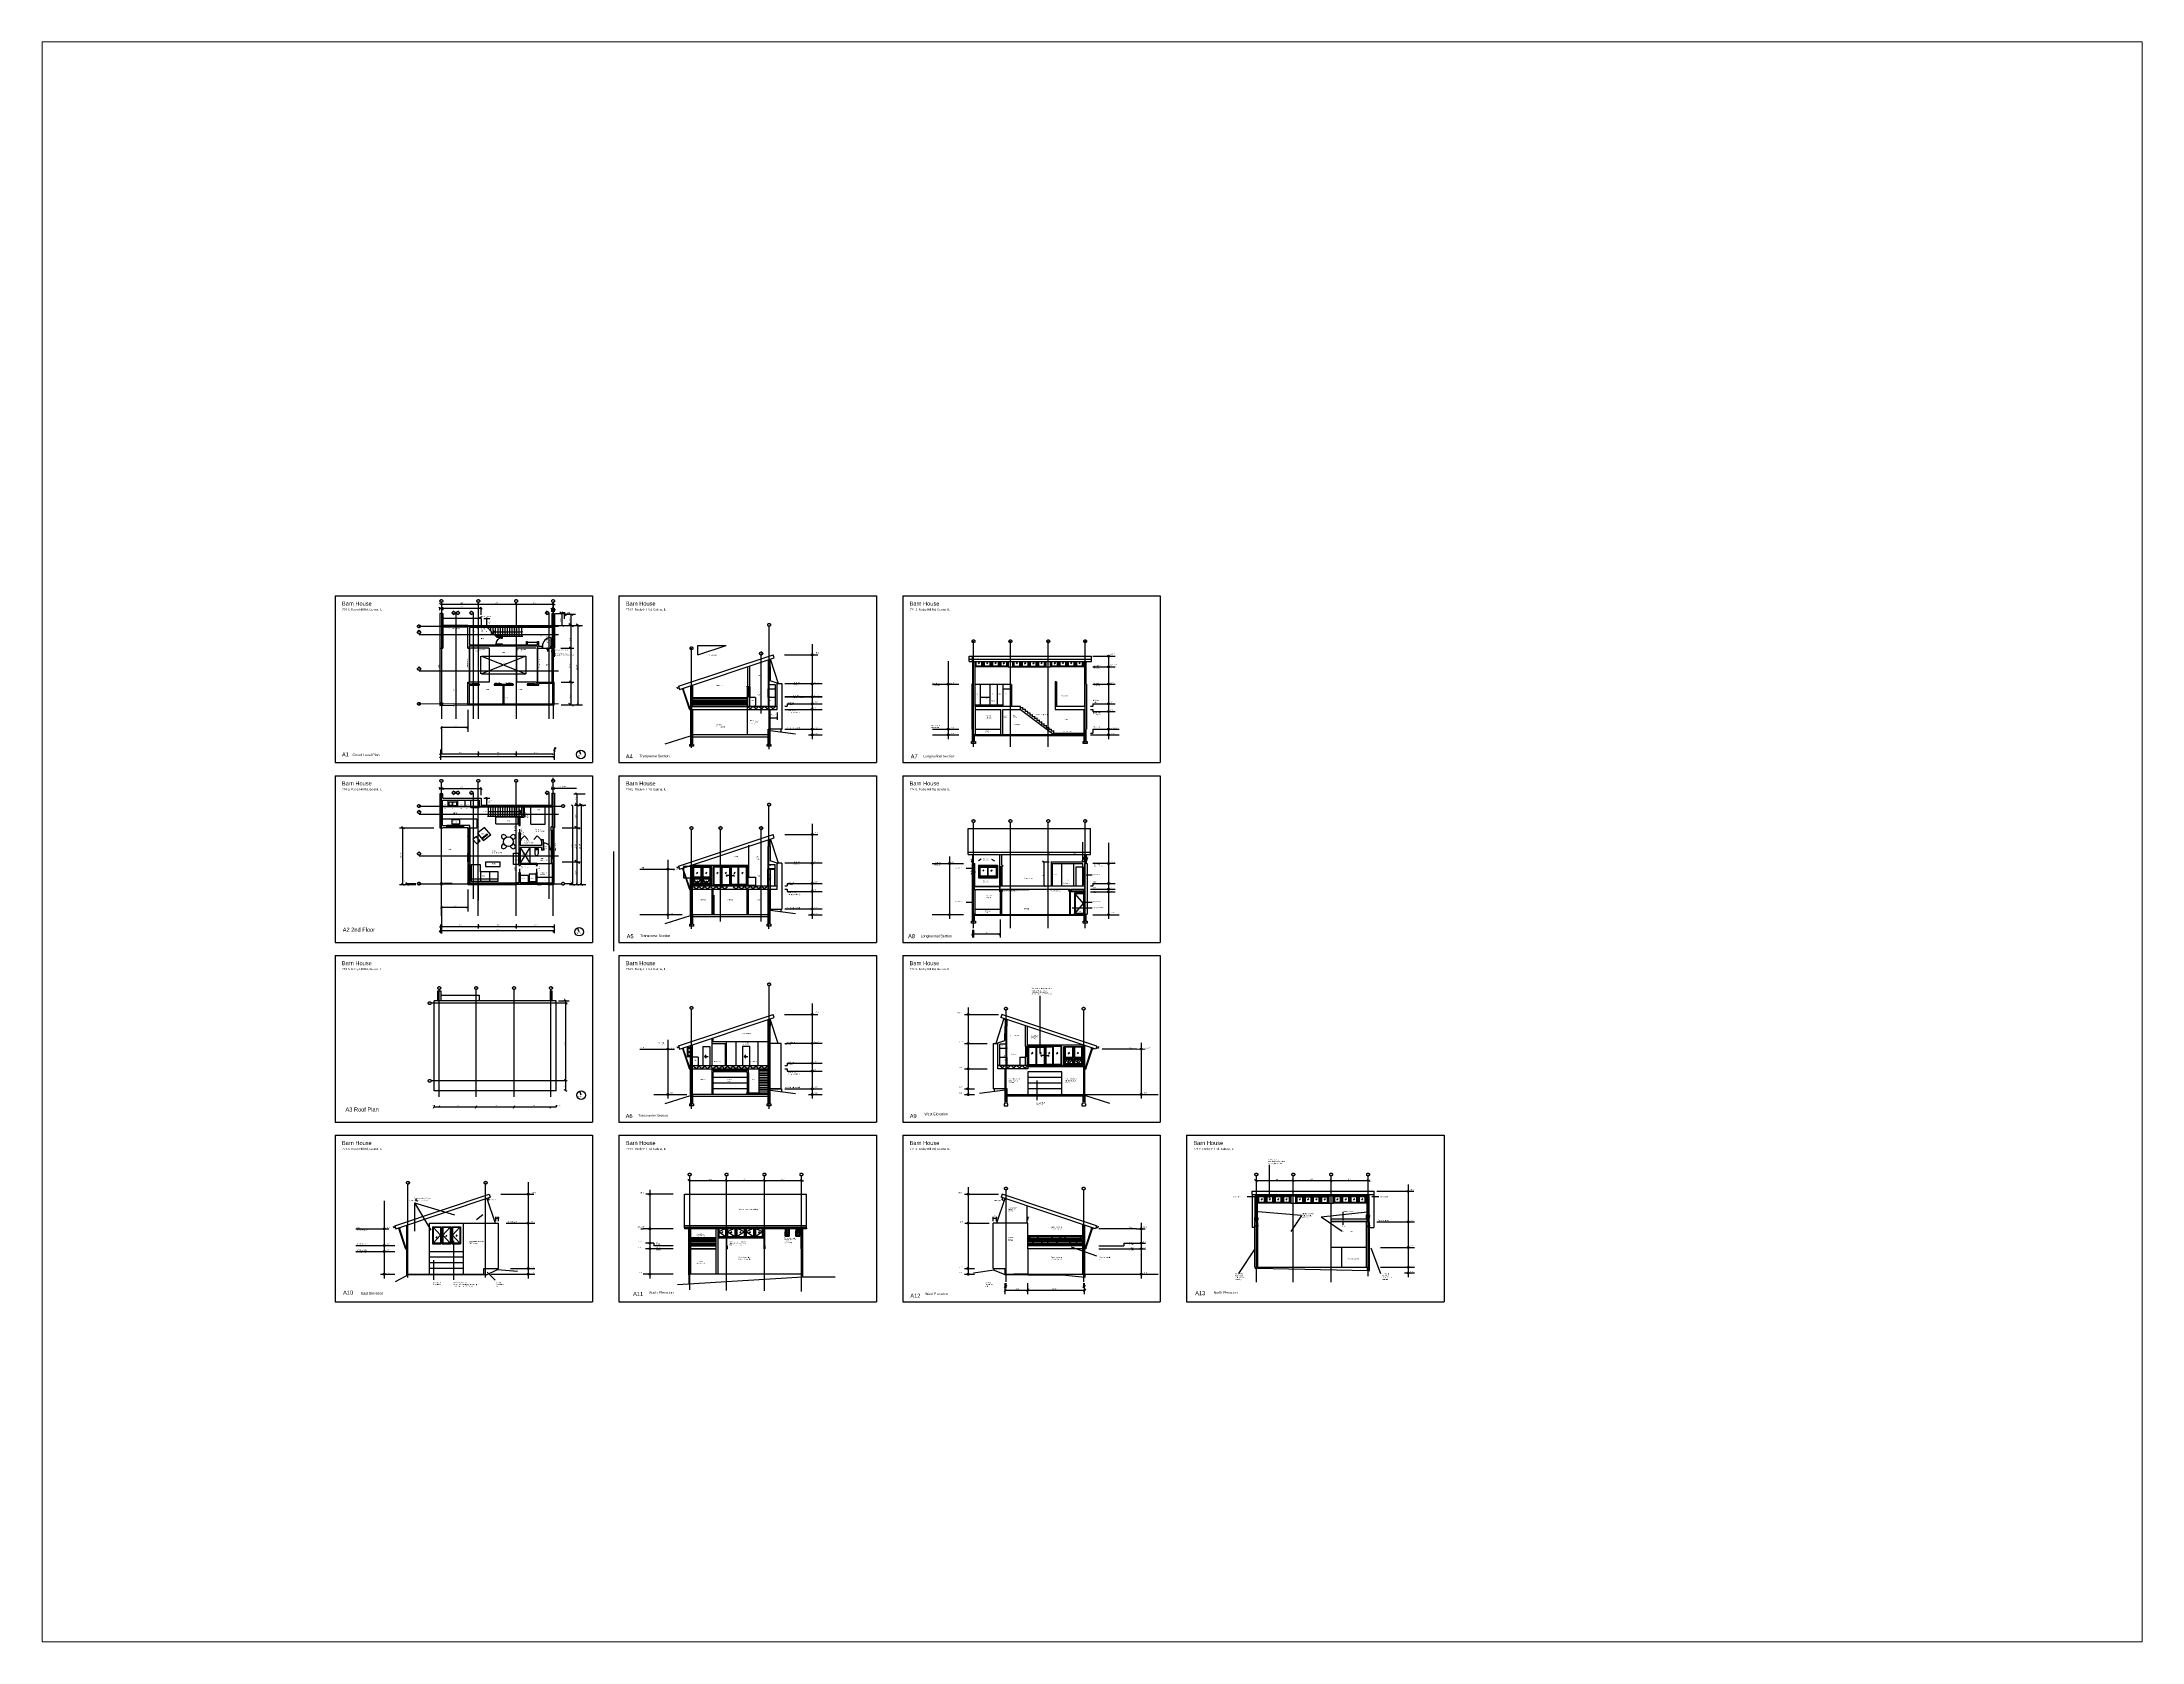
# Paper-space layout 'Layout2' of a CAD drawing. Header units: inches. Extents: x 1.05 to 9.45, y 0.8 to 7.2.
# The model-space entities are those that its viewports show. They can reach past a viewport. Long polylines and large blocks are cut down to what shows.
import ezdxf

# ---------------------------------------------------------------- set-up
doc = ezdxf.new("R2010")
doc.units = ezdxf.units.IN
doc.header["$MEASUREMENT"] = 0
doc.linetypes.add('ACAD_ISO02W100', pattern=[15, 12, -3])
for name, color, linetype in [('blocks', 251, 'Continuous'), ('const', 7, 'Continuous'), ('e1', 7, 'Continuous'), ('e2', 251, 'Continuous'), ('glass', 172, 'Continuous'), ('glassSwing', 172, 'ACAD_ISO02W100'), ('grid', 252, 'ACAD_ISO02W100'), ('millwork', 253, 'Continuous'), ('soffit', 253, 'ACAD_ISO02W100'), ('stairs', 140, 'Continuous'), ('walls', 7, 'Continuous')]:
    doc.layers.add(name, color=color, linetype=linetype)

msp = doc.modelspace()

# ---------------------------------------------------------------- linework, layer by layer
for p, q in [((966.9, 2982.6), (2054.9, 2982.6)), ((966.9, 2982.6), (966.9, 2278.6)), ((2054.9, 2982.6), (2054.9, 2278.6)), ((2166, 2982.6), (3254, 2982.6)), ((2166, 2982.6), (2166, 2278.6)), ((3254, 2982.6), (3254, 2278.6)), ((3365.1, 2982.6), (3365.1, 2278.6)), ((3365.1, 2982.6), (4453.1, 2982.6)), ((4453.1, 2982.6), (4453.1, 2278.6)), ((2166, 2783.6), (2166, 2278.6)), ((2796.8, 2419.5), (2804.8, 2419.5)), ((966.9, 2278.6), (2054.9, 2278.6)), ((966.9, 2223.1), (2054.9, 2223.1)), ((966.9, 2223.1), (966.9, 1519.1)), ((2054.9, 2223.1), (2054.9, 1519.1)), ((2166, 2278.6), (2836.2, 2278.6)), ((2166, 2278.6), (3254, 2278.6)), ((2166, 2223.1), (3254, 2223.1)), ((2166, 2223.1), (2166, 1519.1)), ((3254, 2223.1), (3254, 1519.1)), ((3365.1, 2278.6), (4453.1, 2278.6)), ((3365.1, 2223.1), (3365.1, 1519.1)), ((3365.1, 2223.1), (4453.1, 2223.1)), ((4453.1, 2223.1), (4453.1, 1519.1)), ((2166, 2024.1), (2166, 1519.1)), ((2796.8, 1659.9), (2804.8, 1659.9)), ((966.9, 1519.1), (2054.9, 1519.1)), ((2166, 1519.1), (2836.2, 1519.1)), ((2166, 1519.1), (3254, 1519.1)), ((3365.1, 1519.1), (4453.1, 1519.1)), ((966.9, 1463.5), (2054.9, 1463.5)), ((966.9, 1463.5), (966.9, 759.5)), ((2054.9, 1463.5), (2054.9, 759.5)), ((2166, 1463.5), (3254, 1463.5)), ((2166, 1463.5), (2166, 759.5)), ((3254, 1463.5), (3254, 759.5)), ((3365.1, 1463.5), (3365.1, 759.5)), ((3365.1, 1463.5), (4453.1, 1463.5)), ((4453.1, 1463.5), (4453.1, 759.5)), ((2166, 1264.6), (2166, 759.5)), ((2796.8, 900.4), (2804.8, 900.4)), ((3806, 900.4), (3797.5, 900.4)), ((966.9, 759.5), (2054.9, 759.5)), ((2166, 759.5), (2836.2, 759.5)), ((2166, 759.5), (3254, 759.5)), ((3365.1, 759.5), (4453.1, 759.5)), ((966.9, 704), (2054.9, 704)), ((966.9, 704), (966.9, 0)), ((2054.9, 704), (2054.9, 0)), ((2166, 704), (2166, 0)), ((2166, 704), (3254, 704)), ((3254, 704), (3254, 0)), ((3365.1, 704), (3365.1, 0)), ((3365.1, 704), (4453.1, 704)), ((4453.1, 704), (4453.1, 0)), ((4564.2, 704), (4564.2, 0)), ((4564.2, 704), (5652.2, 704)), ((5652.2, 704), (5652.2, 0)), ((2461.2, 117.3), (2461.2, 113.8)), ((966.9, 0), (2054.9, 0)), ((4564.2, 0), (5652.2, 0)), ((2166, 0), (3254, 0)), ((3365.1, 0), (4453.1, 0))]:
    msp.add_line(p, q)
at = {"layer": 'blocks'}
for p, q in [((2806.8, 900.9), (2828.3, 900.9)), ((2828.8, 900.9), (2852.3, 900.9)), ((3857.7, 117.3), (3834.2, 117.3)), ((3881.7, 117.3), (3858.2, 117.3)), ((3893.7, 117.3), (3882.2, 117.3))]:
    msp.add_line(p, q, dxfattribs=at)
at = {"layer": 'const'}
for p, q in [((1925.2, 2909), (1916.5, 2914)), ((1933.2, 2853.7), (1925.2, 2858.3)), ((1934.7, 2909), (1926.1, 2914)), ((1943.4, 2899.1), (1934.7, 2904.1)), ((1982.7, 2904.1), (1934.7, 2904.1)), ((1974.9, 2852.3), (1954.1, 2864.3)), ((1964.5, 2522.3), (1964.5, 2904.1)), ((1972.5, 2899.5), (1964.5, 2904.1)), ((2002.8, 2853.5), (1986.2, 2863.1)), ((1994.5, 2522.3), (1994.5, 2858.3)), ((1921.3, 2762.3), (1976.5, 2762.3)), ((1971, 2758.6), (1958.1, 2766)), ((1921.7, 2618.3), (1976.5, 2618.3)), ((1971, 2614.6), (1958.1, 2622)), ((1528.3, 2501.4), (1528.3, 2408.7)), ((1921.7, 2522.3), (2012.5, 2522.3)), ((1974.9, 2516.3), (1954.1, 2528.3)), ((1999.7, 2519.3), (1989.3, 2525.3)), ((1413.3, 2422.4), (1419.3, 2432.8)), ((1416.3, 2427.6), (1416.3, 2316.1)), ((1525.3, 2422.4), (1531.3, 2432.8)), ((1409.3, 2310.9), (1412.3, 2316.1)), ((1409.3, 2298.4), (1415.3, 2308.8)), ((1412.3, 2333.6), (1412.3, 2289.9)), ((1416.3, 2316.1), (1419.3, 2321.2)), ((1416.3, 2316.1), (1888.3, 2316.1)), ((1569.3, 2310.9), (1575.3, 2321.2)), ((1729.3, 2310.9), (1735.3, 2321.2)), ((1885.3, 2310.9), (1888.3, 2316.1)), ((1892.3, 2333.6), (1889.3, 2328.4)), ((1889.3, 2298.4), (1895.3, 2308.8)), ((1892.3, 2333.6), (1892.3, 2289.9)), ((1892.3, 2333.6), (1894.3, 2333.6)), ((1899.1, 2341.9), (1894.3, 2333.6)), ((1412.3, 2303.6), (1892.3, 2303.6)), ((2023.9, 2144.6), (1975.9, 2144.6)), ((1990.3, 2144.6), (1982.3, 2149.2)), ((1990.3, 1762.8), (1990.3, 2144.6)), ((1972.3, 2094.8), (1965.6, 2098.6)), ((1972.3, 1762.8), (1972.3, 2094.8)), ((1978.3, 2098.8), (2026.3, 2098.8)), ((1998.6, 2094), (1982, 2103.6)), ((2016.6, 2094), (2000, 2103.6)), ((2008.3, 1762.8), (2008.3, 2098.8)), ((1239.4, 2002.8), (1383.8, 2002.8)), ((1260.8, 1998.9), (1247.5, 2006.6)), ((1926.2, 2002.8), (2002.3, 2002.8)), ((2000.7, 1996.8), (1979.9, 2008.8)), ((2000.7, 1852.8), (1979.9, 1864.8)), ((3660.3, 1862.6), (3663.3, 1867.8)), ((4123.3, 1865.4), (4126.3, 1870.6)), ((4134.3, 1870.6), (4137.3, 1875.8)), ((4139.3, 1865.4), (4142.3, 1870.6)), ((4144.3, 1870.6), (4147.3, 1875.8)), ((1926.2, 1858.8), (2002.3, 1858.8)), ((3655.3, 1857.4), (3658.3, 1862.6)), ((3655.3, 1807.8), (3658.3, 1813)), ((3670.3, 1813), (3673.3, 1818.2)), ((3956.4, 1862.9), (3961.6, 1859.9)), ((1239.4, 1762.8), (1308.1, 1762.8)), ((1260.8, 1758.9), (1247.5, 1766.6)), ((1272.1, 1766.8), (1265.5, 1770.6)), ((1277.3, 1759.8), (1272.1, 1762.8)), ((1528.3, 1741.9), (1528.3, 1649.2)), ((1957.6, 1762.8), (2026.3, 1762.8)), ((1972.3, 1766.8), (1965.6, 1770.6)), ((1978.9, 1758.9), (1972.3, 1762.8)), ((1995.5, 1759.8), (1985.1, 1765.8)), ((2013.5, 1759.8), (2003.1, 1765.8)), ((3961.6, 1757.9), (3966.8, 1754.9)), ((1413.3, 1662.9), (1419.3, 1673.3)), ((1416.3, 1668.1), (1416.3, 1556.5)), ((1525.3, 1662.9), (1531.3, 1673.3)), ((1408.5, 1562.8), (1416.1, 1576.1)), ((1409.3, 1581.5), (1412.3, 1586.7)), ((1412.3, 1594), (1412.3, 1557.4)), ((1412.3, 1586.7), (1892.3, 1586.7)), ((1412.3, 1569.4), (1892.3, 1569.4)), ((1416.3, 1586.7), (1419.3, 1591.9)), ((1569.3, 1581.5), (1575.3, 1591.9)), ((1729.3, 1581.5), (1735.3, 1591.9)), ((1885.3, 1581.5), (1888.3, 1586.7)), ((1888.5, 1562.8), (1896.1, 1576.1)), ((1892.3, 1594), (1892.3, 1557.4)), ((1892.3, 1586.7), (1895.3, 1591.9)), ((3657.3, 1550), (3660.3, 1555.2)), ((3664.3, 1555.2), (3667.3, 1560.4)), ((3773.3, 1550), (3779.3, 1560.4)), ((1941.5, 1272.1), (1934.8, 1275.9)), ((1941.5, 892.1), (1941.5, 1272.1)), ((1948.1, 1258.3), (1941.5, 1262.1)), ((1941.5, 934.1), (1934.8, 937.9)), ((1948.1, 888.3), (1934.8, 895.9)), ((1382.3, 819.1), (1385.3, 824.3)), ((1385.3, 831.6), (1385.3, 824.3)), ((1385.3, 824.3), (1901.3, 824.3)), ((1407.3, 824.3), (1410.3, 829.5)), ((1560.3, 819.1), (1566.3, 829.5)), ((1720.3, 819.1), (1726.3, 829.5)), ((1876.3, 819.1), (1879.3, 824.3)), ((1901.3, 831.6), (1901.3, 824.3)), ((1901.3, 824.3), (1904.3, 829.5)), ((1659.9, 356.5), (1658, 353.2)), ((3763.7, 356.5), (3761.7, 353.2)), ((3895.7, 355.8), (3893.7, 352.5)), ((5324.8, 360.8), (5322.9, 357.5)), ((5328.2, 364.1), (5326.3, 360.8)), ((5335.3, 360.8), (5333.4, 357.5)), ((5338.8, 364.1), (5336.8, 360.8)), ((1646, 353.2), (1644.1, 349.9)), ((3746.7, 353.2), (3744.8, 349.9)), ((3891.7, 352.5), (3889.8, 349.1)), ((4853.3, 348.8), (4851.4, 345.5)), ((4853.3, 319.7), (4851.4, 316.4)), ((4856.8, 352.1), (4854.8, 348.8)), ((4863.9, 348.8), (4861.9, 345.5)), ((4867.3, 352.1), (4865.3, 348.8)), ((4867.3, 323), (4865.3, 319.7)), ((5325.5, 319.7), (5323.6, 316.3)), ((5339.4, 323), (5337.5, 319.7)), ((3797.5, 66.1), (3793.7, 59.4)), ((3801.3, 54.7), (3793.7, 41.4)), ((3797.5, 32.6), (3797.5, 78.8)), ((3804.5, 71.2), (3801.5, 66.1)), ((3897.3, 54.7), (3889.7, 41.4)), ((3893.5, 33.3), (3893.5, 79.5)), ((4129.5, 66.1), (4125.7, 59.4)), ((4137.3, 54.7), (4129.7, 41.4)), ((4133.5, 33.3), (4133.5, 79.5)), ((4136.5, 71.2), (4133.5, 66.1))]:
    msp.add_line(p, q, dxfattribs=at)
at = {"layer": 'e1'}
for p, q in [((1406.2, 2934.8), (1410.3, 2930.7)), ((1408.2, 2952.5), (1412.3, 2948.3)), ((1416.3, 2948.3), (1420.4, 2944.2)), ((1422.3, 2930.7), (1426.4, 2926.6)), ((1568.2, 2952.5), (1576.4, 2944.2)), ((1580.2, 2934.8), (1588.4, 2926.6)), ((1728.2, 2952.5), (1736.4, 2944.2)), ((1878.2, 2931), (1882.3, 2926.9)), ((1884.2, 2952.5), (1888.3, 2948.3)), ((1892.3, 2948.3), (1896.4, 2944.2)), ((1605.8, 2890.4), (1610.9, 2885.2)), ((1894.3, 2926.9), (1898.4, 2922.8)), ((1880.8, 2749.7), (1882.3, 2748.1)), ((1882.7, 2731.8), (1884.3, 2730.2)), ((1890.7, 2731.8), (1892.3, 2730.2)), ((1894.3, 2748.1), (1895.9, 2746.6)), ((1894.3, 2730.2), (1895.9, 2728.7)), ((2804.8, 2683.5), (2796.7, 2683.5)), ((2796.7, 2683.5), (2796.7, 2590)), ((2800.8, 2709.2), (2800.8, 2686.5)), ((2804.8, 2683.5), (2804.9, 2623.8)), ((2804.8, 2683.5), (2804.8, 2683.5)), ((2411.6, 2598.6), (2413.8, 2591.9)), ((2418.2, 2600.8), (2422.6, 2587.5)), ((2708.8, 2600.9), (2710.7, 2600.9)), ((2708.9, 2597.9), (2718.8, 2597.9)), ((2718.8, 2597.9), (2710.8, 2597.9)), ((2713.3, 2597.9), (2713.3, 2594.9)), ((2713.3, 2594.9), (2716.3, 2594.9)), ((2714.8, 2594.9), (2714.8, 2558.9)), ((2716.3, 2594.9), (2716.3, 2597.9)), ((2796.7, 2590), (2826.8, 2590)), ((2796.8, 2608), (2826.9, 2608)), ((2826.9, 2608), (2826.9, 2517.5)), ((2834.8, 2503.5), (2834.8, 2613.8)), ((2837.8, 2611.5), (2834.8, 2611.5)), ((2837.8, 2611.5), (2837.8, 2614.5)), ((4140.3, 2609.5), (4142.3, 2609.5)), ((2708.8, 2516), (2470.8, 2516)), ((2470.8, 2516), (2470.8, 2503.5)), ((2708.8, 2514.5), (2470.8, 2514.5)), ((2474.8, 2503.5), (2474.8, 2514.5)), ((2708.8, 2555.9), (2719.1, 2555.9)), ((2710.8, 2550.4), (2708.8, 2550.4)), ((2708.8, 2517.5), (2708.8, 2503.5)), ((2718.8, 2555.9), (2710.9, 2555.9)), ((2713.3, 2555.9), (2713.3, 2558.9)), ((2713.3, 2558.9), (2716.3, 2558.9)), ((2716.3, 2558.9), (2716.3, 2555.9)), ((2743.1, 2553.5), (2719.1, 2553.5)), ((2741.6, 2520.5), (2743.1, 2520.5)), ((2741.6, 2520.5), (2741.6, 2517.5)), ((2743.1, 2553.5), (2743.1, 2520.5)), ((2826.3, 2553.5), (2796.7, 2553.5)), ((2796.7, 2553.5), (2796.7, 2520.5)), ((2796.7, 2520.5), (2797.8, 2520.5)), ((2797.8, 2520.5), (2797.8, 2517.5)), ((3660.3, 2419.5), (3657.3, 2419.5)), ((1406.2, 2172.7), (1410.3, 2168.6)), ((1422.3, 2168.6), (1426.4, 2164.5)), ((1580.2, 2172.7), (1588.4, 2164.5)), ((1604.2, 2132.4), (1612.4, 2124.1)), ((1254.1, 1762.8), (1254.1, 2002.8)), ((1887.3, 1948.9), (1887.3, 1953.9)), ((1887.3, 1907.9), (1887.3, 1912.9)), ((2796.7, 1848.4), (2796.7, 1924)), ((2804.8, 1924), (2796.7, 1924)), ((2800.8, 1949.6), (2800.8, 1927)), ((2804.7, 1924), (2804.7, 1863.9)), ((2804.8, 1924), (2804.8, 1924)), ((3776.2, 1845), (3776.2, 1890.2)), ((3784.2, 1845), (3784.2, 1890.2)), ((4134.3, 1859.9), (4134.3, 1890.2)), ((4142.3, 1851.9), (4142.3, 1890.2)), ((2411.6, 1839), (2413.8, 1832.4)), ((2418.2, 1841.2), (2422.6, 1827.9)), ((2468.8, 1839.5), (2438.8, 1839.5)), ((2438.8, 1839.5), (2438.8, 1791.5)), ((2438.8, 1791.5), (2468.8, 1791.5)), ((2472.8, 1836.1), (2472.8, 1794.9)), ((2476.8, 1845), (2478.3, 1845)), ((2710.3, 1793.9), (2710.3, 1760.9)), ((2710.3, 1793.9), (2743, 1793.9)), ((2743, 1793.9), (2743, 1760.9)), ((2793.4, 1828.4), (2823.9, 1828.4)), ((2793.4, 1828.4), (2793.4, 1757.9)), ((2796.7, 1830.4), (2796.7, 1848.4)), ((2796.7, 1848.4), (2826.3, 1848.4)), ((2796.7, 1832.4), (2796.7, 1830.4)), ((2796.7, 1830.4), (2826.3, 1830.4)), ((2823.9, 1828.4), (2823.9, 1757.9)), ((2834.3, 1743.9), (2834.3, 1854)), ((2837.3, 1850.2), (2834.3, 1850.2)), ((2837.3, 1850.2), (2837.3, 1853.2)), ((3774.2, 1845), (3774.2, 1839.5)), ((3774.2, 1845), (3776.2, 1845)), ((3774.2, 1839.5), (3786.3, 1839.5)), ((3776.2, 1839.5), (3776.2, 1836.5)), ((3776.2, 1836.5), (3780.3, 1836.5)), ((3778.2, 1836.5), (3778.2, 1763.6)), ((3780.3, 1839.5), (3780.3, 1836.5)), ((3784.2, 1845), (3786.3, 1845)), ((3786.3, 1845), (3786.3, 1839.5)), ((3991.9, 1859.9), (4126.3, 1859.9)), ((3996.9, 1851.9), (4126.3, 1851.9)), ((4086.9, 1851.9), (4086.9, 1757.9)), ((4134.3, 1859.9), (4126.3, 1859.9)), ((4126.3, 1836.9), (4126.3, 1851.9)), ((4126.3, 1836.9), (4134.3, 1836.9)), ((4128.8, 1833.9), (4128.8, 1836.9)), ((4131.8, 1833.9), (4128.8, 1833.9)), ((4130.3, 1833.9), (4130.3, 1767.9)), ((4131.8, 1836.9), (4131.8, 1833.9)), ((4134.3, 1836.9), (4134.3, 1851.9)), ((4136.3, 1851.9), (4134.3, 1851.9)), ((4142.3, 1851.9), (4136.3, 1851.9)), ((1308.1, 1766.8), (1265.2, 1766.8)), ((1272.1, 1762.8), (1272.1, 1766.8)), ((1537.7, 1766.8), (1567.8, 1766.8)), ((1576.5, 1766.8), (1607.3, 1766.8)), ((1615.5, 1766.8), (1646.3, 1766.8)), ((1654.5, 1766.8), (1692.3, 1766.8)), ((1694.1, 1766.8), (1723, 1766.8)), ((1825.3, 1766.8), (1835.1, 1766.8)), ((1870.3, 1766.8), (1880.1, 1766.8)), ((1972.3, 1766.8), (1939.5, 1766.8)), ((2559.8, 1635.9), (2559.8, 1715.9)), ((2564.8, 1635.9), (2564.8, 1715.9)), ((2708.8, 1635.9), (2708.8, 1727.9)), ((2710.3, 1760.9), (2711.8, 1760.9)), ((2711.8, 1760.9), (2711.8, 1757.9)), ((2713.8, 1635.9), (2713.8, 1727.9)), ((2743, 1760.9), (2741.5, 1760.9)), ((2741.5, 1760.9), (2741.5, 1757.9)), ((3776.3, 1754.5), (3664.3, 1754.5)), ((3664.3, 1754.5), (3664.3, 1742)), ((3776.3, 1753), (3664.3, 1753)), ((3668.3, 1742), (3668.3, 1753)), ((3774.8, 1759.5), (3780.3, 1759.5)), ((3774.8, 1759.5), (3774.8, 1756)), ((3774.8, 1756), (3776.3, 1756)), ((3776.3, 1763.5), (3780.3, 1763.5)), ((3776.3, 1763.5), (3776.3, 1759.5)), ((3776.3, 1731.9), (3776.3, 1757.9)), ((3781.3, 1731.9), (3776.3, 1731.9)), ((3780.3, 1763.5), (3780.3, 1759.5)), ((3780.3, 1759.5), (3784.4, 1759.5)), ((3784.4, 1757.9), (3784.4, 1759.5)), ((3996.9, 1758.9), (4016.9, 1757.9)), ((4016.9, 1757.9), (4036.9, 1758.9)), ((4038.9, 1759.9), (4036.9, 1759.9)), ((4036.9, 1759.9), (4036.9, 1758.9)), ((4038.9, 1757.9), (4038.9, 1759.9)), ((4134.3, 1731.9), (4072.3, 1731.9)), ((4126.3, 1757.9), (4126.3, 1764.9)), ((4126.3, 1764.9), (4134.3, 1764.9)), ((4131.8, 1767.9), (4128.8, 1767.9)), ((4128.8, 1767.9), (4128.8, 1764.9)), ((4131.8, 1764.9), (4131.8, 1767.9)), ((4134.3, 1757.9), (4134.3, 1764.9)), ((1575.3, 1295.6), (1575.3, 1295.6)), ((1575.3, 1295.6), (1575.3, 1272.1)), ((2804.8, 1164.4), (2796.7, 1164.4)), ((2800.8, 1190.1), (2800.8, 1167.4)), ((2804.8, 1164.4), (2804.8, 1164.4)), ((3784.4, 1214.8), (3779.9, 1201.5)), ((3797.5, 1164.3), (3805.6, 1164.3)), ((3801.5, 1189.9), (3801.5, 1167.3)), ((3892.1, 1084.4), (3892.1, 1164.1)), ((2411.6, 1079.5), (2413.8, 1072.8)), ((2418.2, 1081.7), (2422.6, 1068.4)), ((2472.8, 1073.4), (2454.8, 1073.4)), ((2454.8, 1073.4), (2454.8, 1037.4)), ((2468.8, 1073.4), (2468.8, 1083.8)), ((2468.8, 1073.4), (2476.8, 1073.4)), ((2472.8, 1037.4), (2472.8, 1073.4)), ((2472.8, 1073.4), (2472.8, 1037.4)), ((2476.8, 1073.4), (2476.8, 1086.4)), ((2558.5, 1113.7), (2558.5, 1092.4)), ((2558.5, 1092.4), (2614.9, 1092.4)), ((2563.5, 1115.3), (2563.5, 1100.4)), ((2563.5, 1100.4), (2619.9, 1100.4)), ((2614.9, 1078.4), (2619.9, 1078.4)), ((2617.4, 1078.4), (2617.4, 998.4)), ((3764.7, 1090.7), (3764.7, 1093.7)), ((3764.7, 1090.7), (3767.7, 1090.7)), ((3767.7, 984.4), (3767.7, 1094.8)), ((3805.4, 1088.9), (3775.4, 1088.9)), ((3805.5, 1070.9), (3775.5, 1070.9)), ((3805.5, 1070.9), (3805.4, 1088.9)), ((3805.5, 1072.9), (3805.5, 1070.9)), ((3884.1, 1078.8), (3892.1, 1078.8)), ((3892.1, 1078.8), (3884.1, 1078.8)), ((3886.6, 1075.8), (3886.6, 1078.8)), ((3889.6, 1075.8), (3886.6, 1075.8)), ((3888.1, 1075.8), (3888.1, 1039.8)), ((3889.6, 1078.8), (3889.6, 1075.8)), ((3894, 1084.4), (3892.1, 1084.4)), ((3894, 1078.8), (3892.1, 1078.8)), ((3894, 1084.4), (3894, 1078.8)), ((4186, 1080.9), (4181.6, 1067.6)), ((4192.6, 1078.7), (4190.4, 1072)), ((2454.8, 1037.4), (2468.8, 1037.4)), ((2468.8, 1037.4), (2476.8, 1037.4)), ((2500.8, 1034.4), (2476.8, 1034.4)), ((2499.3, 1001.4), (2500.8, 1001.4)), ((2499.3, 1001.4), (2499.3, 998.4)), ((2500.8, 1034.4), (2500.8, 1001.4)), ((2708.8, 977.4), (2564.8, 977.4)), ((3776.3, 1034.4), (3805.5, 1034.4)), ((3805.5, 1001.4), (3804, 1001.4)), ((3804, 1001.4), (3804, 998.4)), ((3805.5, 1034.4), (3805.5, 1001.4)), ((3860.1, 1034.4), (3884.1, 1034.4)), ((3860.1, 1034.4), (3860.1, 1001.4)), ((3861.6, 1001.4), (3860.1, 1001.4)), ((3861.6, 1001.4), (3861.6, 998.4)), ((3884.1, 1036.8), (3892.1, 1036.8)), ((3892.1, 1036.8), (3884.1, 1036.8)), ((3889.6, 1039.8), (3886.6, 1039.8)), ((3886.6, 1039.8), (3886.6, 1036.8)), ((3889.6, 1036.8), (3889.6, 1039.8)), ((3892.1, 1036.8), (3894, 1036.8)), ((3892.1, 1031.3), (3894, 1031.3)), ((3894, 998.4), (3894, 984.4)), ((3894, 995.4), (4134, 995.4)), ((3894, 993.9), (4134, 993.9)), ((4130, 982.9), (4130, 993.9)), ((4134, 995.4), (4134, 982.9)), ((1901.3, 892.1), (1385.3, 892.1)), ((2559.8, 876.4), (2559.8, 956.4)), ((2564.8, 876.4), (2564.8, 972.4)), ((2708.8, 972.4), (2564.8, 972.4)), ((2708.8, 967.4), (2708.8, 968.4)), ((2708.8, 967.4), (2713.8, 967.4)), ((2711.3, 967.4), (2711.3, 883.4)), ((2713.8, 967.4), (2713.8, 968.4)), ((2713.8, 876.4), (2713.8, 881.4)), ((1618.6, 455.2), (1623, 441.9)), ((2457.1, 517.4), (2461.2, 513.3)), ((2465.2, 513.3), (2469.3, 509.2)), ((2617.1, 517.4), (2625.3, 509.2)), ((2777, 517.4), (2785.3, 509.2)), ((2933.1, 517.4), (2937.2, 513.3)), ((2941.2, 513.3), (2945.3, 509.2)), ((3785.1, 455.2), (3780.7, 441.9)), ((4841.3, 454.5), (5357.3, 454.5)), ((4851.2, 517.4), (4855.3, 513.3)), ((4859.3, 513.3), (4863.5, 509.2)), ((5011.2, 517.4), (5019.5, 509.2)), ((5171.2, 517.4), (5179.4, 509.2)), ((5327.3, 517.4), (5331.4, 513.3)), ((5335.4, 513.3), (5339.5, 509.2)), ((1608.3, 437), (1643, 332.8)), ((3796.4, 436.7), (3761.7, 332.8)), ((3891.7, 332.8), (3891.7, 404.2)), ((4849.6, 443.4), (4820.1, 443.4)), ((5175.3, 230.2), (5175.3, 356)), ((5376.7, 443.4), (5347.2, 443.4)), ((1212.7, 319.9), (1215, 313.3)), ((1219.4, 322.1), (1223.8, 308.8)), ((1365.7, 212.8), (1365.7, 332.8)), ((1365.7, 332.8), (1658, 332.8)), ((1510, 116.8), (1510, 332.8)), ((2443.2, 322.1), (2959.2, 322.1)), ((2959.2, 322.1), (2443.2, 322.1)), ((2959.2, 313.3), (2443.2, 313.3)), ((2443.2, 313.3), (2443.2, 308.8)), ((2959.2, 308.8), (2443.2, 308.8)), ((2464.2, 237.2), (2464.2, 308.8)), ((2466.2, 237.2), (2466.2, 308.8)), ((2469.2, 308.8), (2469.2, 116.8)), ((2576.6, 116.8), (2576.6, 308.8)), ((2620.2, 237.2), (2620.2, 308.8)), ((2622.2, 237.2), (2622.2, 308.8)), ((2780.1, 237.2), (2780.1, 308.8)), ((2782.1, 237.2), (2782.1, 308.8)), ((2936.2, 237.2), (2936.2, 308.8)), ((2938.2, 237.2), (2938.2, 308.8)), ((2959.2, 313.3), (2959.2, 308.8)), ((3893.7, 224.8), (3893.7, 332.8)), ((4184.3, 322.1), (4179.9, 308.8)), ((4191, 319.9), (4188.8, 313.3)), ((5175.3, 340.6), (5327.3, 340.6)), ((1365.7, 212.8), (1510, 212.8)), ((2469.2, 236.8), (2576.6, 236.8)), ((2469.2, 224.8), (2576.6, 224.8)), ((5325.3, 230.2), (5175.3, 230.2)), ((5219.8, 146.7), (5219.8, 230.2)), ((1511.5, 113.8), (1511.5, 116.8)), ((1653.5, 140.8), (1658, 140.8)), ((2461.2, 113.8), (2461.2, 76)), ((2943.2, 106.4), (3080.4, 106.4)), ((3746.7, 140.8), (3797.3, 140.8)), ((3751.2, 134.4), (3797.3, 116.2)), ((3797.3, 140.8), (3797.3, 116.8)), ((3797.3, 116.2), (3894, 113.8)), ((3894, 113.8), (4040.9, 113.8)), ((4040.9, 113.8), (4136, 104.5)), ((4867.3, 146.7), (5337.3, 146.7)), ((3797.5, 79.5), (3797.5, 59.1)), ((3801.5, 66.1), (3797.5, 66.1)), ((4133.5, 48.1), (3797.5, 48.1)), ((3801.5, 79.5), (3801.5, 59.1)), ((4129.5, 79.5), (4129.5, 59.1)), ((4133.5, 66.1), (4129.5, 66.1))]:
    msp.add_line(p, q, dxfattribs=at)
for centre in [(2005.3, 2312.8), (1998.1, 1564), (2007, 873.4)]:
    msp.add_circle(centre, 18, dxfattribs=at)
at = {"layer": 'e2'}
for p, q in [((1410.3, 2922.8), (1410.3, 2934.8)), ((1410.3, 2930.7), (1584.3, 2930.7)), ((1412.3, 2948.3), (1892.3, 2948.3)), ((1422.3, 2922.8), (1422.3, 2934.8)), ((1584.3, 2902.4), (1584.3, 2934.8)), ((1882.3, 2915), (1882.3, 2931)), ((1888.3, 2748.1), (1888.3, 2955.1)), ((1894.3, 2915), (1894.3, 2931)), ((1479.5, 2910.7), (1474.6, 2910.7)), ((1552.3, 2910.7), (1549.8, 2910.7)), ((1552.3, 2463.1), (1552.3, 2910.7)), ((1596.3, 2887.8), (1620.3, 2887.8)), ((1608.3, 2859.5), (1608.3, 2891.9)), ((1862.5, 2910.7), (1860, 2910.7)), ((1872.1, 2910.7), (1869.6, 2910.7)), ((1872.1, 2463.1), (1872.1, 2910.7)), ((1894.3, 2926.9), (1882.3, 2926.9)), ((1925.2, 2909), (1925.2, 2858.3)), ((1934.7, 2914.4), (1934.7, 2885.2)), ((1410.3, 2760.3), (1410.3, 2520.3)), ((1882.3, 2745.1), (1882.3, 2752.2)), ((1891.4, 2751.2), (1891.4, 2754.6)), ((1891.4, 2754.6), (1897.2, 2754.6)), ((1894.3, 2725.3), (1894.3, 2752.2)), ((2982.6, 2779.5), (2982.6, 2378.1)), ((1894.3, 2748.1), (1882.3, 2748.1)), ((1884.3, 2725.3), (1884.3, 2734.3)), ((1894.3, 2730.2), (1884.3, 2730.2)), ((1886.3, 2739.6), (1897.2, 2739.6)), ((1886.3, 2739.6), (1886.3, 2734.3)), ((1893.6, 2734.3), (1897.2, 2734.3)), ((1893.6, 2734.3), (1893.6, 2731.9)), ((2796.7, 2712.2), (2796.7, 2683.5)), ((2799.3, 2709.2), (2799.3, 2686.5)), ((2802.3, 2709.2), (2802.3, 2686.5)), ((2804.8, 2683.5), (2804.8, 2712.2)), ((2841.1, 2611.5), (2806.4, 2715.4)), ((2866.1, 2733.8), (3006.5, 2733.8)), ((3557.8, 2707.6), (3557.8, 2377.6)), ((3660.3, 2708.4), (3660.3, 2724.1)), ((3810.7, 2683), (3669.3, 2683)), ((3672.7, 2683), (3672.7, 2705.6)), ((3675.7, 2686), (3675.7, 2705.6)), ((3699.7, 2686), (3675.7, 2686)), ((3685.3, 2697.6), (3690.1, 2702.4)), ((3685.3, 2695.6), (3690.1, 2700.4)), ((3699.7, 2686), (3699.7, 2705.6)), ((3702.7, 2705.6), (3702.7, 2683)), ((3707.7, 2683), (3707.7, 2705.6)), ((3710.7, 2686), (3710.7, 2705.6)), ((3734.7, 2686), (3710.7, 2686)), ((3720.3, 2697.6), (3725.1, 2702.4)), ((3720.3, 2695.6), (3725.1, 2700.4)), ((3734.7, 2686), (3734.7, 2705.6)), ((3737.7, 2705.6), (3737.7, 2683)), ((3742.7, 2683), (3742.7, 2705.6)), ((3745.7, 2686), (3745.7, 2705.6)), ((3769.7, 2686), (3745.7, 2686)), ((3755.3, 2697.6), (3760.1, 2702.4)), ((3755.3, 2695.6), (3760.1, 2700.4)), ((3769.7, 2686), (3769.7, 2705.6)), ((3772.7, 2705.6), (3772.7, 2683)), ((3777.7, 2683), (3777.7, 2705.6)), ((3780.7, 2686), (3780.7, 2705.6)), ((3804.7, 2686), (3780.7, 2686)), ((3790.3, 2697.6), (3795.1, 2702.4)), ((3790.3, 2695.6), (3795.1, 2700.4)), ((3804.7, 2686), (3804.7, 2705.6)), ((3807.7, 2705.6), (3807.7, 2683)), ((3810.7, 2705.6), (3810.7, 2683)), ((3810.7, 2683), (3829.7, 2683)), ((3829.7, 2705.6), (3829.7, 2683)), ((3829.7, 2683), (3989.7, 2683)), ((3832.7, 2705.6), (3832.7, 2683)), ((3835.7, 2686), (3835.7, 2705.6)), ((3835.7, 2686), (3859.7, 2686)), ((3845.3, 2697.6), (3850.1, 2702.4)), ((3845.3, 2695.6), (3850.1, 2700.4)), ((3859.7, 2686), (3859.7, 2705.6)), ((3862.7, 2683), (3862.7, 2705.6)), ((3867.7, 2705.6), (3867.7, 2683)), ((3870.7, 2686), (3870.7, 2705.6)), ((3870.7, 2686), (3894.7, 2686)), ((3880.3, 2697.6), (3885.1, 2702.4)), ((3880.3, 2695.6), (3885.1, 2700.4)), ((3894.7, 2686), (3894.7, 2705.6)), ((3897.7, 2683), (3897.7, 2705.6)), ((3897.7, 2683), (3902.7, 2683)), ((3902.7, 2705.6), (3902.7, 2683)), ((3905.7, 2686), (3905.7, 2705.6)), ((3905.7, 2686), (3929.7, 2686)), ((3915.3, 2697.6), (3920.1, 2702.4)), ((3915.3, 2695.6), (3920.1, 2700.4)), ((3929.7, 2686), (3929.7, 2705.6)), ((3932.7, 2683), (3932.7, 2705.6)), ((3937.7, 2705.6), (3937.7, 2683)), ((3940.7, 2686), (3940.7, 2705.6)), ((3940.7, 2686), (3964.7, 2686)), ((3950.3, 2697.6), (3955.1, 2702.4)), ((3950.3, 2695.6), (3955.1, 2700.4)), ((3964.7, 2686), (3964.7, 2705.6)), ((3967.7, 2683), (3967.7, 2705.6)), ((3970.7, 2683), (3970.7, 2705.6)), ((3989.7, 2683), (3989.7, 2705.6)), ((4130.7, 2683), (3989.7, 2683)), ((3992.7, 2683), (3992.7, 2705.6)), ((3995.7, 2686), (3995.7, 2705.6)), ((4019.7, 2686), (3995.7, 2686)), ((4005.3, 2697.6), (4010.1, 2702.4)), ((4005.3, 2695.6), (4010.1, 2700.4)), ((4019.7, 2686), (4019.7, 2705.6)), ((4022.7, 2705.6), (4022.7, 2683)), ((4027.7, 2683), (4027.7, 2705.6)), ((4030.7, 2686), (4030.7, 2705.6)), ((4054.7, 2686), (4030.7, 2686)), ((4040.3, 2697.6), (4045.1, 2702.4)), ((4040.3, 2695.6), (4045.1, 2700.4)), ((4054.7, 2686), (4054.7, 2705.6)), ((4057.7, 2705.6), (4057.7, 2683)), ((4062.7, 2683), (4057.7, 2683)), ((4062.7, 2683), (4062.7, 2705.6)), ((4065.7, 2686), (4065.7, 2705.6)), ((4089.7, 2686), (4065.7, 2686)), ((4075.3, 2697.6), (4080.1, 2702.4)), ((4075.3, 2695.6), (4080.1, 2700.4)), ((4089.7, 2686), (4089.7, 2705.6)), ((4092.7, 2705.6), (4092.7, 2683)), ((4097.7, 2683), (4097.7, 2705.6)), ((4100.7, 2686), (4100.7, 2705.6)), ((4124.7, 2686), (4100.7, 2686)), ((4110.3, 2697.6), (4115.1, 2702.4)), ((4110.3, 2695.6), (4115.1, 2700.4)), ((4124.7, 2686), (4124.7, 2705.6)), ((4127.7, 2705.6), (4127.7, 2683)), ((4130.7, 2705.6), (4130.7, 2683)), ((4134.3, 2683), (4130.7, 2683)), ((4168.4, 2727.8), (4262.5, 2727.8)), ((4168.4, 2683), (4262.5, 2683)), ((4235.3, 2727.8), (4235.3, 2377.6)), ((2433.2, 2587.8), (2432.2, 2590.7)), ((2440.8, 2590.4), (2433.2, 2587.8)), ((2464.1, 2504.5), (2436, 2588.8)), ((2464.1, 2512.4), (2438.4, 2589.6)), ((2440.8, 2590.4), (2439.8, 2593.2)), ((2708.8, 2597.9), (2708.8, 2555.9)), ((2713.3, 2594.9), (2713.3, 2558.9)), ((2716.3, 2594.9), (2716.3, 2558.9)), ((2718.8, 2597.9), (2718.8, 2555.9)), ((2796.7, 2553.5), (2796.7, 2590)), ((2855.6, 2611.5), (2834.8, 2611.5)), ((2855.6, 2419.5), (2855.6, 2611.5)), ((3025.4, 2611.5), (2866.9, 2611.5)), ((3490.9, 2609.5), (3602, 2609.5)), ((3825.3, 2608), (3669.3, 2608)), ((3693.3, 2517.5), (3693.3, 2608)), ((3735.3, 2517.5), (3735.3, 2608)), ((3765.3, 2517.5), (3765.3, 2608)), ((3789.3, 2517.5), (3789.3, 2608)), ((3825.3, 2588), (3789.3, 2588)), ((3825.3, 2608), (3825.3, 2517.5)), ((4168.4, 2609.5), (4262.5, 2609.5)), ((1410.3, 2520.3), (1528.3, 2522.3)), ((2474.8, 2503.5), (2708.8, 2503.5)), ((2476.8, 2553.4), (2708.8, 2553.4)), ((2476.8, 2547.4), (2708.8, 2547.4)), ((2476.8, 2541.4), (2708.8, 2541.4)), ((2476.8, 2535.4), (2708.8, 2535.4)), ((2476.8, 2529.4), (2708.8, 2529.4)), ((2476.8, 2523.4), (2708.8, 2523.4)), ((2708.8, 2550.4), (2708.8, 2517.5)), ((2708.8, 2503.5), (2708.8, 2395.5)), ((2711, 2515.4), (2720.8, 2507.2)), ((2720.8, 2507.2), (2732.8, 2517.2)), ((2732.8, 2517.2), (2744.8, 2507.5)), ((2744.8, 2507.5), (2756.8, 2517.2)), ((2756.8, 2517.5), (2768.8, 2507.5)), ((2768.8, 2507.5), (2780.8, 2517.5)), ((2780.8, 2517.5), (2792.8, 2507.5)), ((2792.8, 2507.5), (2804.8, 2517.5)), ((2804.8, 2517.5), (2816.8, 2507.5)), ((2804.8, 2419.5), (2804.8, 2503.5)), ((2816.8, 2507.5), (2828.8, 2517.5)), ((2834.8, 2489.5), (2834.8, 2459.4)), ((2866.9, 2556.5), (3025.4, 2556.5)), ((3025.4, 2556.5), (2866.9, 2556.5)), ((2866.9, 2517.5), (2876.5, 2517.5)), ((2866.9, 2503.5), (2876.5, 2503.5)), ((2876.5, 2527.2), (3025.4, 2527.2)), ((2876.5, 2527.2), (2876.5, 2517.5)), ((2876.5, 2503.5), (3025.4, 2503.5)), ((3789.3, 2520.5), (3672.3, 2520.5)), ((3735.3, 2553.5), (3694.3, 2553.5)), ((4158.9, 2517.5), (4168.4, 2517.5)), ((4158.9, 2503.5), (4168.4, 2503.5)), ((4168.4, 2527.2), (4262.5, 2527.2)), ((4168.4, 2527.2), (4168.4, 2517.5)), ((4168.4, 2503.5), (4168.4, 2493.7)), ((4168.4, 2493.7), (4262.5, 2493.7)), ((1416.3, 2427.6), (1528.3, 2427.6)), ((2801.4, 2470.9), (2808.2, 2464.2)), ((2804.8, 2467.6), (2834.8, 2467.6)), ((2855.6, 2419.5), (2804.8, 2419.5)), ((2831.4, 2470.9), (2838.2, 2464.2)), ((2850.6, 2419.5), (2850.6, 2408.2)), ((2866.9, 2419.5), (3025.4, 2419.5)), ((2967.9, 2395.5), (3025.4, 2395.5)), ((3490.9, 2419.5), (3602, 2419.5)), ((3490.9, 2395.5), (3585, 2395.5)), ((3570.2, 2395.5), (3602, 2395.5)), ((3671.3, 2419.5), (3779.8, 2419.5)), ((4158.9, 2403.1), (4168.4, 2403.1)), ((4158.9, 2395.5), (4262.5, 2395.5)), ((4168.4, 2419.5), (4262.5, 2419.5)), ((4168.4, 2419.5), (4168.4, 2403.1)), ((4247.7, 2419.5), (4279.6, 2419.5)), ((4247.7, 2395.5), (4279.6, 2395.5)), ((1410.3, 2164.5), (1410.3, 2172.7)), ((1410.3, 2168.6), (1584.3, 2168.6)), ((1422.3, 2164.5), (1422.3, 2172.7)), ((1477.1, 2151.1), (1474.6, 2151.1)), ((1477.1, 2151.1), (1479.5, 2151.1)), ((1552.3, 2151.1), (1549.8, 2151.1)), ((1552.3, 1703.5), (1552.3, 2151.1)), ((1584.3, 2140.3), (1584.3, 2172.7)), ((1608.3, 2099.9), (1608.3, 2132.3)), ((1872.2, 2151.1), (1869.7, 2151.1)), ((1872.2, 1703.5), (1872.2, 2151.1)), ((1882.3, 2164.5), (1882.3, 2172.7)), ((1987.2, 2168.6), (1882.3, 2168.6)), ((1888.3, 2201.5), (1888.3, 2213.6)), ((1894.3, 2164.5), (1894.3, 2172.7)), ((1540.3, 2088.3), (1576.1, 2088.3)), ((1596.3, 2128.3), (1620.3, 2128.3)), ((1437.1, 2004.8), (1437.1, 2002.8)), ((1443.1, 2007.8), (1472.8, 2007.8)), ((1472.8, 2005.8), (1443.1, 2005.8)), ((1477.8, 2011.8), (1507.6, 2011.8)), ((1507.6, 2009.8), (1477.8, 2009.8)), ((1513.1, 2004.8), (1513.1, 2002.8)), ((1528.3, 1964.4), (1528.3, 1897.1)), ((1536.4, 2002.8), (1536.3, 1966.9)), ((2796.7, 1952.6), (2796.7, 1924)), ((2804.8, 1924), (2804.8, 1952.6)), ((2840.4, 1853.9), (2806.4, 1955.9)), ((2866.9, 1974.3), (3006.5, 1974.3)), ((2982.6, 2019.9), (2982.6, 1618.5)), ((1536.3, 1894.6), (1536.4, 1858.8)), ((1749, 1852.4), (1791, 1919.9)), ((1749, 1919.9), (1791, 1852.4)), ((1791, 1852.4), (1791, 1919.9)), ((2373, 1867.3), (2373, 1618.5)), ((2713.3, 1930.3), (2713.3, 1793.9)), ((2799.3, 1949.6), (2799.3, 1927)), ((2802.3, 1949.6), (2802.3, 1927)), ((3562.5, 1882.3), (3562.5, 1618.5)), ((3656.1, 1871), (3659.3, 1871)), ((3658.3, 1856.8), (3658.3, 1868.4)), ((3659.3, 1865.2), (3659.3, 1871)), ((3660.3, 1890.2), (3660.3, 1851.9)), ((3697.3, 1870.4), (3685, 1863.4)), ((3740, 1870.4), (3752.4, 1863.4)), ((3774.2, 1890.2), (3774.2, 1845)), ((4123.4, 1879), (4138.9, 1879)), ((4126.3, 1859.9), (4126.3, 1942.9)), ((4126.3, 1864.8), (4126.3, 1876.4)), ((4128.3, 1870.6), (4144.3, 1870.6)), ((4129.3, 1873.2), (4129.3, 1879)), ((4138.9, 1873.2), (4138.9, 1879)), ((4143.3, 1879), (4146.4, 1879)), ((4143.3, 1873.2), (4143.3, 1879)), ((4144.3, 1864.8), (4144.3, 1876.4)), ((4235.3, 1939.8), (4235.3, 1618)), ((1528.3, 1851.3), (1528.3, 1770.8)), ((1536.4, 1851.3), (1536.4, 1770.8)), ((2254, 1827.9), (2393.1, 1827.9)), ((2393.1, 1827.9), (2401.3, 1827.9)), ((2433.2, 1828.3), (2432.2, 1831.1)), ((2440.8, 1830.8), (2433.2, 1828.3)), ((2464.1, 1745), (2436, 1829.2)), ((2464.1, 1752.9), (2438.4, 1830)), ((2440.8, 1830.8), (2439.8, 1833.7)), ((2468.8, 1839.5), (2468.8, 1791.5)), ((2470.3, 1837.6), (2470.3, 1791.5)), ((2471.6, 1836.1), (2471.6, 1793.4)), ((2474.1, 1836.1), (2474.1, 1793.4)), ((2475.3, 1837.6), (2475.3, 1791.5)), ((2476.8, 1791.5), (2476.8, 1839.5)), ((2478.3, 1845), (2713.3, 1845)), ((2551.5, 1839.5), (2478.3, 1839.5)), ((2557, 1839.5), (2478.3, 1839.5)), ((2479, 1764.4), (2479, 1839.5)), ((2515, 1791.2), (2479, 1791.2)), ((2515, 1788.5), (2479, 1788.5)), ((2481.5, 1837), (2511.8, 1837)), ((2481.5, 1837), (2481.5, 1794.5)), ((2511.8, 1794.5), (2481.5, 1794.5)), ((2511.8, 1785.5), (2481.5, 1785.5)), ((2481.5, 1785.5), (2481.5, 1767.4)), ((2494.4, 1811.2), (2499.2, 1816)), ((2494.4, 1809.2), (2499.2, 1814)), ((2494.4, 1773.7), (2499.2, 1778.5)), ((2494.4, 1771.7), (2499.2, 1776.5)), ((2511.8, 1837), (2511.8, 1794.5)), ((2511.8, 1785.5), (2511.8, 1767.4)), ((2515, 1791.2), (2515, 1839.2)), ((2515, 1764.4), (2515, 1788.5)), ((2518, 1791.2), (2518, 1839.2)), ((2554, 1791.2), (2518, 1791.2)), ((2518, 1764.4), (2518, 1788.5)), ((2554, 1788.5), (2518, 1788.5)), ((2520.5, 1837), (2520.5, 1794.5)), ((2520.5, 1837), (2550.8, 1837)), ((2550.8, 1794.5), (2520.5, 1794.5)), ((2520.5, 1785.5), (2520.5, 1767.4)), ((2550.8, 1785.5), (2520.5, 1785.5)), ((2533.4, 1811.2), (2538.2, 1816)), ((2533.4, 1809.2), (2538.2, 1814)), ((2533.4, 1773.7), (2538.2, 1778.5)), ((2533.4, 1771.7), (2538.2, 1776.5)), ((2550.8, 1837), (2550.8, 1794.5)), ((2550.8, 1785.5), (2550.8, 1767.4)), ((2554, 1759.5), (2554, 1839.5)), ((2557, 1759.5), (2557, 1839.5)), ((2564.5, 1839.5), (2713.3, 1839.5)), ((2564.5, 1759.5), (2564.5, 1839.5)), ((2567.7, 1763.5), (2567.7, 1837)), ((2567.7, 1837), (2567.7, 1763.5)), ((2599.9, 1837), (2567.7, 1837)), ((2580.5, 1811.2), (2585.3, 1816)), ((2580.5, 1809.2), (2585.3, 1814)), ((2599.9, 1763.5), (2599.9, 1837)), ((2602.9, 1759.5), (2602.9, 1839.5)), ((2602.9, 1837), (2633.1, 1837)), ((2615.8, 1811.2), (2620.6, 1816)), ((2615.8, 1809.2), (2620.6, 1814)), ((2619.7, 1801.2), (2623.4, 1804.9)), ((2633.1, 1801.2), (2619.7, 1801.2)), ((2619.7, 1801.2), (2623.4, 1797.5)), ((2633.1, 1837), (2633.1, 1763.5)), ((2635.6, 1759.5), (2635.6, 1839.5)), ((2637.6, 1759.5), (2637.6, 1839.5)), ((2640.1, 1837), (2640.1, 1763.5)), ((2670.2, 1837), (2640.1, 1837)), ((2640.1, 1801.2), (2653.5, 1801.2)), ((2653.5, 1801.2), (2649.8, 1804.9)), ((2653.5, 1801.2), (2649.8, 1797.5)), ((2652.9, 1811.2), (2657.7, 1816)), ((2652.9, 1809.2), (2657.7, 1814)), ((2670.2, 1759.5), (2670.2, 1839.5)), ((2673.2, 1763.5), (2673.2, 1837)), ((2705.5, 1837), (2673.2, 1837)), ((2686, 1811.2), (2690.8, 1816)), ((2686, 1809.2), (2690.8, 1814)), ((2705.5, 1763.5), (2705.5, 1837)), ((2705.5, 1837), (2705.5, 1763.5)), ((2708.3, 1839.5), (2708.3, 1757.9)), ((2804.8, 1827.9), (2804.8, 1659.9)), ((2855, 1853.9), (2834.3, 1853.9)), ((2855, 1853.9), (2855, 1659.9)), ((3025.4, 1853.9), (2866.9, 1853.9)), ((3490.1, 1851.9), (3622.6, 1851.9)), ((3633.5, 1832.3), (3663, 1832.3)), ((3656.1, 1820.6), (3661.3, 1820.6)), ((3658.3, 1862.6), (3660.3, 1862.6)), ((3658.3, 1851.9), (3658.3, 1637.9)), ((3658.3, 1851.9), (3670.3, 1851.9)), ((3658.3, 1851.9), (3660.3, 1851.9)), ((3658.3, 1813), (3670.3, 1813)), ((3661.3, 1814.8), (3661.3, 1820.6)), ((3670.3, 1754.5), (3670.3, 1851.9)), ((3670.3, 1807.2), (3670.3, 1818.8)), ((3685.4, 1845), (3685.4, 1791.9)), ((3685.4, 1845), (3765.2, 1845)), ((3685.4, 1839.5), (3765.2, 1839.5)), ((3685.4, 1839.5), (3685.4, 1797.5)), ((3685.4, 1797.5), (3765.2, 1797.5)), ((3685.4, 1791.9), (3765.2, 1791.9)), ((3688.4, 1839.5), (3688.4, 1797.5)), ((3690.9, 1836.5), (3722.8, 1836.5)), ((3690.9, 1836.5), (3690.9, 1800.5)), ((3690.9, 1800.5), (3722.8, 1800.5)), ((3703.5, 1821.1), (3708.3, 1825.9)), ((3703.5, 1819.1), (3708.3, 1823.9)), ((3722.8, 1836.5), (3722.8, 1800.5)), ((3725.3, 1839.5), (3725.3, 1797.5)), ((3725.3, 1836.5), (3759.7, 1836.5)), ((3725.3, 1800.5), (3759.7, 1800.5)), ((3737.9, 1821.1), (3742.7, 1825.9)), ((3737.9, 1819.1), (3742.7, 1823.9)), ((3759.7, 1836.5), (3759.7, 1800.5)), ((3762.2, 1839.5), (3762.2, 1797.5)), ((3765.2, 1845), (3765.2, 1791.9)), ((3774.2, 1839.5), (3774.2, 1734.6)), ((3776.2, 1836.5), (3776.2, 1763.6)), ((3780.2, 1836.5), (3780.2, 1763.6)), ((3784.3, 1839.5), (3784.3, 1759.5)), ((3957.4, 1859.9), (3983.4, 1859.9)), ((3961.6, 1859.9), (3961.6, 1757.9)), ((4037.9, 1759.9), (4037.9, 1851.9)), ((4096.6, 1837.9), (4096.6, 1757.9)), ((4096.6, 1837.9), (4124.6, 1837.9)), ((4124.6, 1837.9), (4124.6, 1757.9)), ((4126.3, 1836.9), (4126.3, 1764.9)), ((4128.8, 1833.9), (4128.8, 1767.9)), ((4131.8, 1767.9), (4131.8, 1833.9)), ((4134.3, 1836.9), (4134.3, 1764.9)), ((4140, 1803.9), (4166, 1803.9)), ((4142.3, 1851.9), (4144.3, 1851.9)), ((4144.3, 1851.9), (4144.3, 1637.9)), ((4262.5, 1851.9), (4168.4, 1851.9)), ((1536.3, 1770.8), (1729, 1770.8)), ((1536.3, 1762.8), (1729, 1762.8)), ((1572.3, 1759.2), (1572.3, 1695.8)), ((2554, 1764.4), (2476.5, 1764.4)), ((2707.4, 1759.5), (2476.6, 1759.5)), ((2562.8, 1759.5), (2476.8, 1759.5)), ((2480.8, 1755.7), (2492.8, 1745.7)), ((2511.8, 1767.4), (2481.5, 1767.4)), ((2492.8, 1745.7), (2504.8, 1755.7)), ((2504.8, 1755.7), (2515.4, 1745.1)), ((2515.4, 1745.1), (2528.8, 1755.7)), ((2550.8, 1767.4), (2520.5, 1767.4)), ((2528.8, 1755.7), (2539.4, 1745.1)), ((2539.4, 1745.1), (2552.8, 1755.7)), ((2552.8, 1755.7), (2563.4, 1745.1)), ((2562.8, 1759.5), (2708.3, 1759.5)), ((2563.4, 1745.1), (2576.8, 1755.7)), ((2567.7, 1763.5), (2599.9, 1763.5)), ((2576.8, 1755.7), (2590.3, 1745.1)), ((2590.3, 1745.1), (2600.8, 1755.7)), ((2600.8, 1755.7), (2614.3, 1745.1)), ((2602.9, 1763.5), (2633.1, 1763.5)), ((2614.3, 1745.1), (2624.8, 1755.7)), ((2670.2, 1763.5), (2640.1, 1763.5)), ((2648.8, 1755.7), (2660.8, 1745.7)), ((2660.8, 1745.7), (2672.8, 1755.7)), ((2672.8, 1755.7), (2684.8, 1745.7)), ((2705.5, 1763.5), (2673.2, 1763.5)), ((2684.8, 1745.7), (2696.8, 1755.7)), ((2696.8, 1755.7), (2708.8, 1745.9)), ((2708.3, 1760.9), (2708.3, 1757.9)), ((2708.8, 1745.9), (2720.8, 1755.7)), ((2711.8, 1760.9), (2741.5, 1760.9)), ((2720.8, 1755.9), (2732.8, 1745.9)), ((2732.8, 1745.9), (2744.8, 1755.9)), ((2741.5, 1760.9), (2743, 1760.9)), ((2744.8, 1755.9), (2756.8, 1745.9)), ((2756.8, 1745.9), (2768.8, 1755.9)), ((2768.8, 1755.9), (2780.8, 1745.9)), ((2780.8, 1745.9), (2792.8, 1755.9)), ((2796.8, 1743.9), (2796.8, 1757.9)), ((2866.9, 1757.9), (2876.5, 1757.9)), ((2866.9, 1743.9), (2876.5, 1743.9)), ((2876.5, 1767.7), (3025.4, 1767.7)), ((2876.5, 1767.7), (2876.5, 1757.9)), ((2876.5, 1743.9), (2876.5, 1734.2)), ((2876.5, 1734.2), (3025.4, 1734.2)), ((3633.5, 1689.5), (3663, 1689.5)), ((3668.3, 1742), (3776.3, 1742)), ((3670.3, 1742), (3670.3, 1637.9)), ((3776.3, 1731.9), (3776.3, 1635.9)), ((3781.3, 1731.9), (3781.3, 1635.9)), ((3793.3, 1741.9), (3899.3, 1741.9)), ((4060.3, 1741.9), (3954.3, 1741.9)), ((4072.3, 1731.9), (4072.3, 1635.9)), ((4132.3, 1726.9), (4090.3, 1726.9)), ((4090.3, 1726.9), (4090.3, 1642.9)), ((4093.3, 1723.9), (4093.3, 1642.9)), ((4129.3, 1723.9), (4093.3, 1723.9)), ((4129.3, 1723.9), (4129.3, 1642.9)), ((4132.3, 1726.9), (4132.3, 1731.9)), ((4132.3, 1726.9), (4132.3, 1642.9)), ((4136.5, 1689.5), (4166, 1689.5)), ((4158.9, 1757.9), (4168.4, 1757.9)), ((4158.9, 1743.9), (4262.5, 1743.9)), ((4158.9, 1731.9), (4262.5, 1731.9)), ((4168.4, 1767.7), (4262.5, 1767.7)), ((4168.4, 1767.7), (4168.4, 1757.9)), ((1416.3, 1668.1), (1528.3, 1668.1)), ((2433.2, 1635.9), (2254, 1635.9)), ((2804.8, 1659.9), (2855, 1659.9)), ((2850, 1659.9), (2850, 1648.8)), ((2866.9, 1660), (3025.4, 1660)), ((2967.9, 1635.9), (3025.4, 1635.9)), ((3622.6, 1635.9), (3490.1, 1635.9)), ((3670.3, 1637.9), (3658.3, 1637.9)), ((3660.3, 1635.9), (3660.3, 1637.9)), ((3668.3, 1635.9), (3668.3, 1637.9)), ((3670.3, 1659.9), (3776.3, 1659.9)), ((3776.3, 1616.2), (3776.3, 1539.5)), ((4080.7, 1664.2), (4166, 1664.2)), ((4090.3, 1642.9), (4132.3, 1642.9)), ((4090.3, 1635.9), (4090.3, 1642.9)), ((4132.3, 1635.9), (4132.3, 1642.9)), ((4132.3, 1637.9), (4144.3, 1637.9)), ((4140.3, 1635.9), (4140.3, 1637.9)), ((4168.4, 1635.9), (4262.5, 1635.9)), ((4247.7, 1636), (4279.6, 1636)), ((3660.3, 1572.6), (3660.3, 1539.5)), ((3660.3, 1555.2), (3776.3, 1555.2)), ((3664.3, 1572.6), (3664.3, 1539.5)), ((3664.3, 1555.2), (3776.3, 1555.2)), ((1910.9, 1272.1), (1956.5, 1272.1)), ((2982.6, 1260.4), (2982.6, 859)), ((3641.1, 1244.1), (3641.1, 870.9)), ((3945, 1292.9), (3945, 1049.6)), ((2796.7, 1164.4), (2796.7, 1193.1)), ((2796.7, 1164.4), (2796.7, 1164.4)), ((2799.3, 1190.1), (2799.3, 1167.4)), ((2802.3, 1190.1), (2802.3, 1167.4)), ((2804.8, 1193.1), (2804.8, 1164.4)), ((2839.5, 1092.4), (2805.5, 1194.4)), ((2866.1, 1214.8), (3006.5, 1214.8)), ((3626.8, 1214.8), (3769.4, 1214.8)), ((3793, 1197.4), (3758, 1092.4)), ((3797.5, 1193), (3797.5, 1164.3)), ((3800, 1189.9), (3800, 1167.3)), ((3801.7, 1178.8), (3801.7, 1182.3)), ((3801.7, 1182.3), (3801.7, 1178.8)), ((3803, 1189.9), (3803, 1167.3)), ((3805.6, 1192.9), (3805.6, 1164.3)), ((2254, 1068.4), (2393.1, 1068.4)), ((2373, 1107.8), (2373, 859)), ((2393.1, 1068.4), (2401.3, 1068.4)), ((2433.2, 1068.7), (2432.2, 1071.6)), ((2440.8, 1071.3), (2433.2, 1068.7)), ((2464.1, 985.4), (2436, 1069.7)), ((2464.1, 993.3), (2438.4, 1070.5)), ((2440.8, 1071.3), (2439.8, 1074.1)), ((2440.8, 1071.3), (2439.8, 1074.1)), ((2457.8, 1070.4), (2457.8, 1040.4)), ((2469.8, 1070.4), (2457.8, 1070.4)), ((2468.8, 1037.4), (2468.8, 1073.4)), ((2469.8, 1070.4), (2469.8, 1040.4)), ((2476.8, 1037.4), (2476.8, 1073.4)), ((2520.5, 1078.4), (2520.5, 998.4)), ((2520.5, 1078.4), (2550.5, 1078.4)), ((2550.5, 1078.4), (2550.5, 998.4)), ((2558.5, 1092.4), (2558.5, 998.4)), ((2614.9, 1078.4), (2614.9, 998.4)), ((2619.9, 1100.4), (2796.8, 1100.4)), ((2619.9, 1078.4), (2619.9, 998.4)), ((2660.9, 1100.4), (2660.9, 998.4)), ((2718.8, 1078.4), (2688.8, 1078.4)), ((2688.8, 1078.4), (2688.8, 998.4)), ((2718.8, 998.4), (2718.8, 1078.4)), ((2753.8, 1100.4), (2753.8, 998.4)), ((2852.3, 1092.4), (2804.8, 1092.4)), ((2852.3, 900.9), (2852.3, 1092.4)), ((2866.9, 1092.4), (2876.5, 1092.4)), ((3025.4, 1092.4), (2876.5, 1092.4)), ((3626.8, 1092.4), (3721.9, 1092.4)), ((3746.7, 1092.4), (3764.7, 1092.4)), ((3746.7, 1092.4), (3746.7, 900.4)), ((3805.5, 1034.4), (3805.5, 1070.9)), ((3884.1, 1078.8), (3884.1, 1036.8)), ((3886.6, 1075.8), (3886.6, 1039.8)), ((3889.6, 1075.8), (3889.6, 1039.8)), ((3892.1, 1078.8), (3892.1, 1036.8)), ((4126.5, 1084.4), (3894, 1084.4)), ((4038, 1078.8), (3894, 1078.8)), ((3894, 998.8), (3894, 1078.8)), ((3897.1, 1002.8), (3897.1, 1076.3)), ((3897.1, 1076.3), (3897.1, 1002.8)), ((3897.1, 1076.3), (3929.4, 1076.3)), ((3929.4, 1002.8), (3929.4, 1076.3)), ((3932.4, 998.8), (3932.4, 1078.8)), ((3932.4, 1076.3), (3962.5, 1076.3)), ((3962.5, 1076.3), (3962.5, 1002.8)), ((3965, 998.8), (3965, 1078.8)), ((3967, 998.8), (3967, 1078.8)), ((3969.5, 1076.3), (3969.5, 1002.8)), ((3999.6, 1076.3), (3969.5, 1076.3)), ((3999.6, 998.8), (3999.6, 1078.8)), ((4002.6, 1002.8), (4002.6, 1076.3)), ((4034.9, 1002.8), (4034.9, 1076.3)), ((4034.9, 1076.3), (4034.9, 1002.8)), ((4038, 998.8), (4038, 1078.8)), ((4045.5, 1078.8), (4126, 1078.8)), ((4045.5, 998.8), (4045.5, 1078.8)), ((4048.5, 998.8), (4048.5, 1078.8)), ((4051.1, 1078.8), (4126.3, 1078.8)), ((4051.8, 1076.3), (4051.8, 1033.8)), ((4082, 1076.3), (4051.8, 1076.3)), ((4082, 1076.3), (4082, 1033.8)), ((4084.5, 1030.8), (4084.5, 1078.6)), ((4087.5, 1030.8), (4087.5, 1078.6)), ((4121, 1076.3), (4090.8, 1076.3)), ((4090.8, 1076.3), (4090.8, 1033.8)), ((4121, 1076.3), (4121, 1033.8)), ((4123.5, 1003.7), (4123.5, 1078.8)), ((4126, 1086.4), (4126, 995.4)), ((4134, 995.4), (4134, 1083.7)), ((4138.4, 993), (4164.1, 1070.2)), ((4138.4, 985.1), (4166.5, 1069.4)), ((4161.7, 1071), (4162.7, 1073.8)), ((4161.7, 1071), (4169.3, 1068.4)), ((4169.3, 1068.4), (4170.3, 1071.3)), ((4353, 1068), (4208.1, 1068)), ((4353, 1068), (4390.1, 1068.7)), ((4373, 1094.1), (4373, 859)), ((2469.8, 1040.4), (2457.8, 1040.4)), ((2461.2, 1055), (2466, 1059.8)), ((2461.2, 1053), (2466, 1057.8)), ((2480.8, 996.1), (2492.8, 986.1)), ((2492.8, 986.1), (2504.8, 996.1)), ((2504.8, 996.1), (2515.4, 985.5)), ((2515.4, 985.5), (2528.8, 996.1)), ((2527.7, 1036.4), (2534.5, 1043.2)), ((2527.7, 1036.4), (2542.7, 1036.4)), ((2527.7, 1036.4), (2534.5, 1029.6)), ((2528.8, 996.1), (2539.4, 985.5)), ((2539.4, 985.5), (2552.8, 996.1)), ((2552.8, 996.1), (2563.4, 985.5)), ((2563.4, 985.5), (2576.8, 996.1)), ((2576.8, 996.1), (2590.3, 985.5)), ((2590.3, 985.5), (2600.8, 996.1)), ((2600.8, 996.1), (2614.3, 985.5)), ((2614.3, 985.5), (2624.8, 996.1)), ((2624.8, 996.1), (2636.8, 986.1)), ((2636.8, 986.1), (2648.8, 996.1)), ((2648.8, 996.1), (2660.8, 986.1)), ((2660.8, 986.1), (2672.8, 996.1)), ((2672.8, 996.1), (2684.8, 986.1)), ((2684.8, 986.1), (2696.8, 996.1)), ((2696, 1036.4), (2702.8, 1043.2)), ((2696, 1036.4), (2711, 1036.4)), ((2696, 1036.4), (2702.8, 1029.6)), ((2696.8, 996.1), (2708.8, 986.4)), ((2708.8, 986.4), (2720.8, 996.1)), ((2720.8, 996.4), (2732.8, 986.4)), ((2732.8, 986.4), (2744.8, 996.4)), ((2744.8, 996.4), (2756.8, 986.4)), ((2756.8, 986.4), (2768.8, 996.4)), ((2768.8, 996.4), (2780.8, 986.4)), ((2780.8, 986.4), (2792.8, 996.4)), ((2866.9, 998.4), (2876.5, 998.4)), ((2866.9, 984.4), (2876.5, 984.4)), ((2876.5, 1008.1), (3025.4, 1008.1)), ((2876.5, 1008.1), (2876.5, 998.4)), ((2876.5, 984.4), (2876.5, 974.6)), ((3626.8, 984.4), (3721.9, 984.4)), ((3786, 988.4), (3774, 998.4)), ((3798, 998.4), (3786, 988.4)), ((3797.5, 900.4), (3797.5, 984.4)), ((3810, 988.4), (3798, 998.4)), ((3822, 998.4), (3810, 988.4)), ((3834, 988.4), (3822, 998.4)), ((3846, 998.4), (3834, 988.4)), ((3858, 988.4), (3846, 998.1)), ((3870, 998.1), (3858, 988.4)), ((3882, 988.1), (3870, 998.1)), ((3891.8, 996.3), (3882, 988.1)), ((4039.7, 998.8), (3894, 998.8)), ((3897.1, 1002.8), (3929.4, 1002.8)), ((3909.9, 1050.1), (3914.7, 1054.9)), ((3909.9, 1048.1), (3914.7, 1052.9)), ((3932.4, 1002.8), (3962.5, 1002.8)), ((3945.2, 1050.1), (3950, 1054.9)), ((3945.2, 1048.1), (3950, 1052.9)), ((3949.1, 1040.6), (3952.8, 1044.3)), ((3962.5, 1040.6), (3949.1, 1040.6)), ((3949.1, 1040.6), (3952.8, 1036.9)), ((3969.5, 1040.6), (3982.9, 1040.6)), ((3999.6, 1002.8), (3969.5, 1002.8)), ((3982.9, 1040.6), (3979.2, 1044.3)), ((3982.9, 1040.6), (3979.2, 1036.9)), ((3982.3, 1050.1), (3987.1, 1054.9)), ((3982.3, 1048.1), (3987.1, 1052.9)), ((4034.9, 1002.8), (4002.6, 1002.8)), ((4015.5, 1050.1), (4020.3, 1054.9)), ((4015.5, 1048.1), (4020.3, 1052.9)), ((4039.7, 998.8), (4125.8, 998.8)), ((4048.5, 1030.8), (4084.5, 1030.8)), ((4048.5, 1027.8), (4084.5, 1027.8)), ((4048.5, 1003.7), (4126, 1003.7)), ((4051.8, 1033.8), (4082, 1033.8)), ((4051.8, 1024.8), (4082, 1024.8)), ((4051.8, 1024.8), (4051.8, 1006.7)), ((4051.8, 1006.7), (4082, 1006.7)), ((4064.5, 1016.5), (4069.3, 1021.3)), ((4064.5, 1014.5), (4069.3, 1019.3)), ((4064.7, 1050.1), (4069.5, 1054.9)), ((4064.7, 1048.1), (4069.5, 1052.9)), ((4082, 1024.8), (4082, 1006.7)), ((4084.5, 1003.7), (4084.5, 1027.8)), ((4087.5, 1030.8), (4123.5, 1030.8)), ((4087.5, 1003.7), (4087.5, 1027.8)), ((4087.5, 1027.8), (4123.5, 1027.8)), ((4090.8, 1033.8), (4121, 1033.8)), ((4090.8, 1024.8), (4090.8, 1006.7)), ((4090.8, 1024.8), (4121, 1024.8)), ((4090.8, 1006.7), (4121, 1006.7)), ((4103.5, 1016.5), (4108.3, 1021.3)), ((4103.5, 1014.5), (4108.3, 1019.3)), ((4103.7, 1050.1), (4108.5, 1054.9)), ((4103.7, 1048.1), (4108.5, 1052.9)), ((4121, 1024.8), (4121, 1006.7)), ((4134, 876.4), (4134, 989.4)), ((2709.1, 948.4), (2564.8, 948.4)), ((2709.1, 924.4), (2564.8, 924.4)), ((2709.1, 900.4), (2564.8, 900.4)), ((2708.8, 967.4), (2708.8, 883.4)), ((2713.8, 967.4), (2713.8, 883.4)), ((2852.8, 900.4), (2806.8, 900.4)), ((2852.8, 900.4), (2852.8, 889.7)), ((2866.9, 900.4), (3025.4, 900.4)), ((2876.5, 974.6), (3025.4, 974.6)), ((3626.4, 900.4), (3668.4, 900.4)), ((3797.5, 900.4), (3746.7, 900.4)), ((3751.7, 900.4), (3751.7, 889.1)), ((4038, 972.4), (3894, 972.4)), ((4038, 948.4), (3894, 948.4)), ((4038, 924.4), (3894, 924.4)), ((4038, 900.4), (3894, 900.4)), ((3931.2, 935.5), (3931.2, 852.9)), ((4038, 876.4), (4038, 972.4)), ((2313.5, 876.4), (2452.6, 876.4)), ((2967.9, 876.4), (3025.4, 876.4)), ((3626.4, 876.4), (3668.4, 876.4)), ((4136, 876.4), (4443.9, 876.4)), ((4358.3, 876.4), (4400.2, 876.4)), ((4914.9, 439), (4914.9, 579.8)), ((1667, 455.2), (1807.5, 455.2)), ((1783.5, 506.6), (1783.5, 99.4)), ((2395.3, 455.2), (2279.4, 455.2)), ((2296.4, 473), (2296.4, 99.4)), ((2461.2, 513.3), (2941.2, 513.3)), ((3626.8, 455.2), (3769.4, 455.2)), ((3641.1, 484.6), (3641.1, 111.3)), ((4841.3, 454.5), (4841.3, 314.2)), ((4854.8, 447.5), (5335.3, 447.5)), ((4855.3, 513.3), (5335.4, 513.3)), ((5005.3, 447.5), (4863.9, 447.5)), ((4867.3, 417.5), (4867.3, 447.5)), ((4870.3, 420.5), (4870.3, 444.5)), ((4894.3, 444.5), (4870.3, 444.5)), ((4894.3, 420.5), (4894.3, 444.5)), ((4897.3, 447.5), (4897.3, 417.5)), ((4902.3, 417.5), (4902.3, 447.5)), ((4905.3, 420.5), (4905.3, 444.5)), ((4929.3, 444.5), (4905.3, 444.5)), ((4929.3, 420.5), (4929.3, 444.5)), ((4932.3, 447.5), (4932.3, 417.5)), ((4937.3, 417.5), (4937.3, 447.5)), ((4940.3, 420.5), (4940.3, 444.5)), ((4964.3, 444.5), (4940.3, 444.5)), ((4964.3, 420.5), (4964.3, 444.5)), ((4967.3, 447.5), (4967.3, 417.5)), ((4972.3, 417.5), (4972.3, 447.5)), ((4975.3, 420.5), (4975.3, 444.5)), ((4999.3, 444.5), (4975.3, 444.5)), ((4999.3, 420.5), (4999.3, 444.5)), ((5002.3, 447.5), (5002.3, 417.5)), ((5005.3, 447.5), (5005.3, 417.5)), ((5005.3, 447.5), (5024.3, 447.5)), ((5024.3, 447.5), (5184.3, 447.5)), ((5025.3, 447.5), (5025.3, 417.5)), ((5028.3, 447.5), (5028.3, 417.5)), ((5031.3, 420.5), (5031.3, 444.5)), ((5031.3, 444.5), (5055.3, 444.5)), ((5055.3, 420.5), (5055.3, 444.5)), ((5058.3, 417.5), (5058.3, 447.5)), ((5063.3, 447.5), (5063.3, 417.5)), ((5066.3, 420.5), (5066.3, 444.5)), ((5066.3, 444.5), (5090.3, 444.5)), ((5090.3, 420.5), (5090.3, 444.5)), ((5093.3, 417.5), (5093.3, 447.5)), ((5093.3, 447.5), (5098.3, 447.5)), ((5098.3, 447.5), (5098.3, 417.5)), ((5101.3, 420.5), (5101.3, 444.5)), ((5101.3, 444.5), (5125.3, 444.5)), ((5125.3, 420.5), (5125.3, 444.5)), ((5128.3, 417.5), (5128.3, 447.5)), ((5133.3, 447.5), (5133.3, 417.5)), ((5136.3, 420.5), (5136.3, 444.5)), ((5136.3, 444.5), (5160.3, 444.5)), ((5160.3, 420.5), (5160.3, 444.5)), ((5163.3, 417.5), (5163.3, 447.5)), ((5166.3, 417.5), (5166.3, 447.5)), ((5184.3, 417.5), (5184.3, 447.5)), ((5325.3, 447.5), (5184.3, 447.5)), ((5187.3, 417.5), (5187.3, 447.5)), ((5190.3, 420.5), (5190.3, 444.5)), ((5214.3, 444.5), (5190.3, 444.5)), ((5214.3, 420.5), (5214.3, 444.5)), ((5217.3, 447.5), (5217.3, 417.5)), ((5222.3, 417.5), (5222.3, 447.5)), ((5225.3, 420.5), (5225.3, 444.5)), ((5249.3, 444.5), (5225.3, 444.5)), ((5249.3, 420.5), (5249.3, 444.5)), ((5252.3, 447.5), (5252.3, 417.5)), ((5257.3, 447.5), (5252.3, 447.5)), ((5257.3, 417.5), (5257.3, 447.5)), ((5260.3, 420.5), (5260.3, 444.5)), ((5284.3, 444.5), (5260.3, 444.5)), ((5284.3, 420.5), (5284.3, 444.5)), ((5287.3, 447.5), (5287.3, 417.5)), ((5292.3, 417.5), (5292.3, 447.5)), ((5295.3, 420.5), (5295.3, 444.5)), ((5319.3, 444.5), (5295.3, 444.5)), ((5319.3, 420.5), (5319.3, 444.5)), ((5322.3, 447.5), (5322.3, 417.5)), ((5325.3, 447.5), (5325.3, 417.5)), ((5327.3, 447.5), (5325.3, 447.5)), ((5355.3, 454.5), (5355.3, 314.2)), ((5368.6, 467.4), (5524.3, 467.4)), ((5500.4, 496.6), (5500.4, 104.8)), ((1173.9, 427.5), (1173.9, 99.4)), ((1302.1, 418.2), (1302.1, 298.9)), ((1302.1, 418.2), (1372.3, 303.1)), ((1302.1, 418.2), (1472.3, 368)), ((1309, 429.1), (1311.5, 436.7)), ((1309, 429.1), (1316.6, 426.6)), ((1618.4, 431.5), (1610.8, 429)), ((1618.4, 431.5), (1615.8, 439.1)), ((1646, 341.1), (1646, 359.3)), ((1658, 341.1), (1658, 359.3)), ((3746.7, 341.1), (3746.7, 359.3)), ((3761.7, 341.1), (3761.7, 359.3)), ((3785.5, 431.7), (3788, 439.2)), ((3785.5, 431.7), (3793.1, 429.2)), ((3893.7, 345.8), (3893.7, 359.1)), ((4853.3, 342.2), (4853.3, 355.4)), ((5005.3, 417.5), (4863.9, 417.5)), ((4865.3, 342.2), (4865.3, 355.4)), ((5049.9, 364.5), (4867.3, 380.9)), ((4894.3, 420.5), (4870.3, 420.5)), ((4879.9, 432.1), (4884.7, 436.9)), ((4879.9, 430.1), (4884.7, 434.9)), ((4929.3, 420.5), (4905.3, 420.5)), ((4914.9, 432.1), (4919.7, 436.9)), ((4914.9, 430.1), (4919.7, 434.9)), ((4964.3, 420.5), (4940.3, 420.5)), ((4949.9, 432.1), (4954.7, 436.9)), ((4949.9, 430.1), (4954.7, 434.9)), ((4999.3, 420.5), (4975.3, 420.5)), ((4984.9, 432.1), (4989.7, 436.9)), ((4984.9, 430.1), (4989.7, 434.9)), ((5005.3, 417.5), (5024.3, 417.5)), ((5049.9, 364.5), (5005.6, 298.2)), ((5024.3, 417.5), (5184.3, 417.5)), ((5031.3, 420.5), (5055.3, 420.5)), ((5040.9, 432.1), (5045.7, 436.9)), ((5040.9, 430.1), (5045.7, 434.9)), ((5066.3, 420.5), (5090.3, 420.5)), ((5075.9, 432.1), (5080.7, 436.9)), ((5075.9, 430.1), (5080.7, 434.9)), ((5093.3, 417.5), (5098.3, 417.5)), ((5101.3, 420.5), (5125.3, 420.5)), ((5110.9, 432.1), (5115.7, 436.9)), ((5110.9, 430.1), (5115.7, 434.9)), ((5133.1, 359.4), (5327.3, 380.4)), ((5133.1, 359.4), (5221.4, 298.9)), ((5136.3, 420.5), (5160.3, 420.5)), ((5145.9, 432.1), (5150.7, 436.9)), ((5145.9, 430.1), (5150.7, 434.9)), ((5325.3, 417.5), (5184.3, 417.5)), ((5214.3, 420.5), (5190.3, 420.5)), ((5199.9, 432.1), (5204.7, 436.9)), ((5199.9, 430.1), (5204.7, 434.9)), ((5224.5, 378.8), (5224.5, 345.1)), ((5249.3, 420.5), (5225.3, 420.5)), ((5234.9, 432.1), (5239.7, 436.9)), ((5234.9, 430.1), (5239.7, 434.9)), ((5257.3, 417.5), (5252.3, 417.5)), ((5284.3, 420.5), (5260.3, 420.5)), ((5269.9, 432.1), (5274.7, 436.9)), ((5269.9, 430.1), (5274.7, 434.9)), ((5319.3, 420.5), (5295.3, 420.5)), ((5304.9, 432.1), (5309.7, 436.9)), ((5304.9, 430.1), (5309.7, 434.9)), ((5324.8, 354.2), (5324.8, 367.4)), ((5326.8, 360.8), (5324.8, 360.8)), ((5327.3, 417.5), (5325.3, 417.5)), ((5334.8, 360.8), (5336.8, 360.8)), ((5336.8, 354.2), (5336.8, 367.4)), ((1054.9, 308.8), (1194, 308.8)), ((1234.3, 309.2), (1233.4, 312)), ((1241.9, 311.7), (1234.3, 309.2)), ((1265.3, 225.9), (1237.2, 310.1)), ((1265.3, 233.8), (1239.6, 310.9)), ((1241.9, 311.7), (1241, 314.6)), ((1378.8, 317.8), (1414.8, 317.8)), ((1378.8, 317.8), (1378.8, 245.8)), ((1381.3, 315.3), (1381.3, 248.3)), ((1381.3, 315.3), (1412.3, 315.3)), ((1393.9, 271.5), (1398.7, 276.3)), ((1393.9, 269.5), (1398.7, 274.3)), ((1412.3, 315.3), (1412.3, 248.3)), ((1414.8, 317.8), (1414.8, 245.8)), ((1419.8, 317.8), (1455.8, 317.8)), ((1419.8, 317.8), (1419.8, 245.8)), ((1422.3, 315.3), (1422.3, 248.3)), ((1422.3, 315.3), (1453.3, 315.3)), ((1434.9, 277.5), (1439.7, 282.3)), ((1434.9, 275.5), (1439.7, 280.3)), ((1453.3, 315.3), (1453.3, 248.3)), ((1455.8, 317.8), (1455.8, 245.8)), ((1460.8, 317.8), (1496.8, 317.8)), ((1460.8, 317.8), (1460.8, 245.8)), ((1463.3, 315.3), (1463.3, 248.3)), ((1463.3, 315.3), (1494.3, 315.3)), ((1478.4, 278), (1483.2, 282.8)), ((1478.4, 276), (1483.2, 280.8)), ((1494.3, 315.3), (1494.3, 248.3)), ((1496.8, 317.8), (1496.8, 245.8)), ((1646, 353.2), (1658, 353.2)), ((1690, 332.1), (1811.4, 332.1)), ((2259.5, 308.8), (2269.2, 308.8)), ((2278.9, 308.8), (2269.2, 308.8)), ((2395.3, 308.8), (2278.9, 308.8)), ((2469.2, 272.8), (2576.6, 272.8)), ((2469.2, 266.8), (2576.6, 266.8)), ((2584.6, 308.8), (2584.6, 117.3)), ((2584.6, 273.8), (2619.1, 273.8)), ((2584.6, 270.8), (2620.1, 270.8)), ((2587.9, 308.8), (2587.9, 276.8)), ((2587.9, 276.8), (2616.6, 276.8)), ((2600.5, 293.4), (2605.3, 298.2)), ((2600.5, 291.4), (2605.3, 296.2)), ((2616.7, 308.8), (2616.6, 276.8)), ((2619.1, 273.8), (2619.2, 308.8)), ((2622.1, 270.8), (2777.8, 270.8)), ((2623.1, 273.8), (2623.1, 308.8)), ((2623.1, 273.8), (2659.1, 273.8)), ((2625.4, 308.8), (2625.4, 276.8)), ((2625.4, 276.8), (2656.1, 276.8)), ((2638, 293.4), (2642.8, 298.2)), ((2638, 291.4), (2642.8, 296.2)), ((2656.1, 308.8), (2656.1, 276.8)), ((2659.1, 308.8), (2659.1, 273.8)), ((2662.1, 273.8), (2662.1, 308.8)), ((2662.1, 273.8), (2698.1, 273.8)), ((2664.4, 308.8), (2664.4, 276.8)), ((2664.4, 276.8), (2695.1, 276.8)), ((2677, 293.4), (2681.8, 298.2)), ((2677, 291.4), (2681.8, 296.2)), ((2695.1, 308.8), (2695.1, 276.8)), ((2698.1, 308.8), (2698.1, 273.8)), ((2701.1, 308.8), (2701.1, 273.8)), ((2701.1, 273.8), (2737.9, 273.8)), ((2704.1, 308.8), (2704.1, 276.8)), ((2704.1, 276.8), (2734.8, 276.8)), ((2716.7, 293.4), (2721.5, 298.2)), ((2716.7, 291.4), (2721.5, 296.2)), ((2734.9, 308.8), (2734.8, 276.8)), ((2737.9, 308.8), (2737.9, 273.8)), ((2740.9, 273.8), (2740.9, 308.8)), ((2740.9, 273.8), (2774.8, 273.8)), ((2743.1, 308.8), (2743.1, 276.8)), ((2743.1, 276.8), (2771.8, 276.8)), ((2755.7, 293.4), (2760.5, 298.2)), ((2755.7, 291.4), (2760.5, 296.2)), ((2771.8, 308.8), (2771.8, 276.8)), ((2774.9, 308.8), (2774.8, 273.8)), ((2777.9, 308.8), (2777.8, 270.8)), ((2868.2, 308.8), (2868.2, 277.8)), ((2868.2, 277.8), (2868.2, 295.4)), ((2868.2, 277.8), (2886.2, 277.8)), ((2868.2, 277.8), (2886.2, 277.8)), ((2870.6, 280.3), (2870.6, 308.8)), ((2870.6, 280.3), (2883.7, 280.3)), ((2873.1, 308.8), (2873.1, 282.8)), ((2873.1, 282.8), (2881.2, 282.8)), ((2874.2, 297.3), (2879, 302.1)), ((2874.2, 295.3), (2879, 300.1)), ((2881.2, 308.8), (2881.2, 282.8)), ((2883.7, 308.8), (2883.7, 280.3)), ((2886.2, 308.8), (2886.2, 277.8)), ((2886.2, 277.8), (2886.2, 298.6)), ((2913.2, 308.8), (2913.2, 277.8)), ((2913.2, 277.8), (2913.2, 298.6)), ((2913.2, 277.8), (2931.2, 277.8)), ((2913.2, 277.8), (2931.2, 277.8)), ((2915.6, 280.3), (2915.6, 308.8)), ((2915.6, 280.3), (2928.7, 280.3)), ((2918.1, 308.8), (2918.1, 282.8)), ((2918.1, 282.8), (2926.2, 282.8)), ((2919.2, 297.3), (2924, 302.1)), ((2919.2, 295.3), (2924, 300.1)), ((2926.2, 308.8), (2926.2, 282.8)), ((2928.7, 308.8), (2928.7, 280.3)), ((2931.2, 308.8), (2931.2, 277.8)), ((2931.2, 277.8), (2931.2, 298.6)), ((3627.6, 332.8), (3730, 332.8)), ((3746.7, 353.2), (3761.7, 353.2)), ((3891.7, 352.5), (3893.7, 352.5)), ((3893.7, 280.3), (4126, 280.3)), ((3893.7, 274.3), (4126, 274.3)), ((3893.7, 268.3), (4126, 268.3)), ((4138.4, 233.8), (4164.2, 310.9)), ((4138.4, 225.9), (4166.5, 310.1)), ((4161.8, 311.7), (4162.7, 314.6)), ((4161.8, 311.7), (4169.4, 309.2)), ((4169.4, 309.2), (4170.3, 312)), ((4353, 308.5), (4193.7, 308.5)), ((4353, 308.5), (4390.1, 309.1)), ((4373, 334.6), (4373, 99.4)), ((4853.3, 314.2), (4841.3, 314.2)), ((4855.3, 348.8), (4853.3, 348.8)), ((4865.3, 319.7), (4853.3, 319.7)), ((4863.3, 348.8), (4865.3, 348.8)), ((5175.3, 350.6), (5327.3, 350.6)), ((5325.3, 338.2), (5175.3, 338.2)), ((5224.5, 338.8), (5224.5, 326)), ((5337.5, 319.7), (5325.5, 319.7)), ((5337.3, 314.2), (5355.3, 314.2)), ((5368.6, 338.2), (5527.6, 338.2)), ((1054.9, 238.8), (1220.3, 238.8)), ((1054.9, 212.8), (1220.3, 212.8)), ((1510, 188.8), (1365.7, 188.8)), ((1378.8, 245.8), (1414.8, 245.8)), ((1412.3, 248.3), (1381.3, 248.3)), ((1419.8, 245.8), (1455.8, 245.8)), ((1453.3, 248.3), (1422.3, 248.3)), ((1460.8, 245.8), (1496.8, 245.8)), ((1494.3, 248.3), (1463.3, 248.3)), ((1467.4, 257.6), (1467.4, 93.3)), ((2314.2, 248.8), (2278.9, 248.8)), ((2395.3, 224.8), (2278.9, 224.8)), ((2314.2, 248.8), (2314.2, 236.8)), ((2395.3, 236.8), (2314.2, 236.8)), ((2464.2, 227.9), (2464.2, 237.2)), ((2464.2, 227.9), (2466.2, 227.9)), ((2466.2, 227.9), (2466.2, 237.2)), ((2469.2, 260.8), (2576.6, 260.8)), ((2469.2, 254.8), (2576.6, 254.8)), ((2469.2, 248.8), (2576.6, 248.8)), ((2469.2, 242.8), (2576.6, 242.8)), ((2620.2, 227.9), (2620.2, 237.2)), ((2620.2, 227.9), (2622.2, 227.9)), ((2622.2, 227.9), (2622.2, 237.2)), ((2780.1, 227.9), (2780.1, 237.2)), ((2780.1, 227.9), (2782.1, 227.9)), ((2780.1, 227.9), (2782.1, 227.9)), ((2782.1, 227.9), (2782.1, 237.2)), ((2936.2, 227.9), (2936.2, 237.2)), ((2936.2, 227.9), (2938.2, 227.9)), ((2938.2, 227.9), (2938.2, 237.2)), ((3893.7, 262.3), (4126, 262.3)), ((3893.7, 256.3), (4126, 256.3)), ((3893.7, 250.3), (4126, 250.3)), ((3893.7, 244.3), (4126, 244.3)), ((4037.5, 239.3), (3893.7, 239.3)), ((4037.5, 239.3), (4126, 239.3)), ((4186, 192.7), (4077.9, 230.8)), ((4121.5, 244.2), (4090.2, 244.2)), ((4193.7, 236.8), (4300, 236.8)), ((4193.7, 224.8), (4390.5, 224.8)), ((4300, 248.8), (4390.5, 248.8)), ((4300, 248.8), (4300, 236.8)), ((4853.3, 224.5), (4784, 120.6)), ((5343.3, 228.9), (5383.8, 120.6)), ((5383.8, 230.2), (5527.6, 230.2)), ((1159.2, 116.8), (1220.3, 116.8)), ((1269.7, 116.8), (1511.2, 116.8)), ((1364.3, 116.8), (1364.3, 113.8)), ((1510, 164.8), (1365.7, 164.8)), ((1510, 140.8), (1365.7, 140.8)), ((1383.1, 176), (1383.1, 93.3)), ((1511.2, 116.8), (1595.5, 116.8)), ((1511.2, 116.8), (1595.5, 116.8)), ((1595.5, 140.8), (1653.5, 140.8)), ((1595.5, 113.8), (1595.5, 140.8)), ((1642.8, 91.4), (1609.9, 125.7)), ((1624.6, 140.9), (1643, 140.9)), ((1624.6, 116.8), (1810.8, 116.8)), ((1708.9, 140.9), (1810.8, 140.9)), ((2395.3, 116.8), (2269.2, 116.8)), ((2461.2, 117.3), (2461.2, 113.8)), ((3626.4, 140.9), (3668.4, 140.9)), ((3626.4, 116.8), (3668.4, 116.8)), ((4136, 116.8), (4443.9, 116.8)), ((4358.3, 116.8), (4400.2, 116.8)), ((5383.8, 146.3), (5527.6, 146.3)), ((5485.7, 122.2), (5527.6, 122.2))]:
    msp.add_line(p, q, dxfattribs=at)
for centre, radius in [((2982.6, 2733.8), 4), ((4235.3, 2727.8), 4), ((4235.3, 2683), 4), ((2982.6, 2611.5), 4), ((3557.8, 2609.5), 4), ((4235.3, 2609.5), 4), ((2982.6, 2556.5), 4), ((2982.6, 2527.2), 4), ((2982.6, 2503.5), 4), ((4235.3, 2527.2), 4), ((4235.3, 2493.7), 4), ((2982.6, 2419.5), 4), ((2982.6, 2395.5), 4), ((3557.8, 2419.5), 4), ((3557.8, 2395.5), 4), ((4235.3, 2419.5), 4), ((4235.3, 2395.5), 4), ((2982.6, 1974.3), 4), ((2373, 1827.9), 4), ((2982.6, 1853.9), 4), ((3562.5, 1851.9), 4), ((4235.3, 1851.9), 4), ((2982.6, 1767.7), 4), ((2982.6, 1734.2), 4), ((4235.3, 1767.7), 4), ((4235.3, 1743.9), 4), ((4235.3, 1731.9), 4), ((2373, 1635.9), 4), ((2982.6, 1660), 4), ((2982.6, 1635.9), 4), ((3562.5, 1635.9), 4), ((4235.3, 1635.9), 4), ((2982.6, 1214.8), 4), ((3641.1, 1214.8), 4), ((2373, 1068.4), 4), ((2982.6, 1092.4), 4), ((3641.1, 1092.4), 4), ((4373, 1068.4), 4), ((2982.6, 1008.1), 4), ((2982.6, 974.6), 4), ((3641.1, 984.4), 4), ((2982.6, 900.4), 4), ((3640.7, 900.4), 4), ((2373, 876.4), 4), ((2982.6, 876.4), 4), ((3641.1, 876.4), 4), ((4373, 876.4), 4), ((1783.5, 455.2), 4), ((2296.4, 455.2), 4), ((3641.1, 455.2), 4), ((5500.4, 467.4), 4), ((1173.9, 308.8), 4), ((1783.5, 332.1), 4), ((2296.4, 308.8), 4), ((3641.1, 332.8), 4), ((4373, 308.8), 4), ((5500.4, 338.2), 4), ((1173.9, 238.8), 4), ((1173.9, 212.8), 4), ((1510, 212.8), 4.547473508864641e-13), ((2296.4, 248.8), 4), ((2296.4, 224.8), 4), ((4373, 248.8), 4), ((4373, 224.8), 4), ((5500, 230.2), 4), ((1173.9, 116.8), 4), ((1783.1, 140.8), 4), ((1783.5, 116.8), 4), ((2296.4, 116.8), 4), ((3640.7, 140.8), 4), ((3641.1, 116.8), 4), ((4373, 116.8), 4), ((5500, 146.2), 4), ((5500.4, 122.2), 4)]:
    msp.add_circle(centre, radius, dxfattribs=at)
for centre, start, end in [((3793.3, 1731.9), 90, 180), ((4060.3, 1731.9), 0, 90)]:
    msp.add_arc(centre, 10, start, end, dxfattribs=at)
at = {"layer": 'glass'}
for p, q in [((1528.9, 1967.9), (1528.8, 1999.3)), ((1531.9, 1967.9), (1531.8, 1999.3)), ((1532.8, 1932.8), (1532.8, 1964.2)), ((1535.8, 1932.8), (1535.8, 1964.2)), ((1610.3, 1976.8), (1588.5, 1958.8)), ((1612.2, 1974.5), (1590.4, 1956.5)), ((1882.9, 1988.4), (1882.8, 1955.4)), ((1885.9, 1988.4), (1885.8, 1955.4)), ((1528.9, 1893.6), (1528.8, 1862.3)), ((1531.9, 1893.6), (1531.8, 1862.3)), ((1532.8, 1928.8), (1532.8, 1897.4)), ((1535.8, 1928.8), (1535.8, 1897.4)), ((1882.8, 1947.4), (1882.8, 1912.9)), ((1882.8, 1908), (1882.8, 1896.3)), ((1882.8, 1886.3), (1882.8, 1873.4)), ((1885.8, 1947.4), (1885.8, 1912.9)), ((1885.8, 1907.9), (1885.8, 1896.3)), ((1885.8, 1886.3), (1885.8, 1873.4)), ((1530.8, 1845), (1530.8, 1814.8)), ((1530.8, 1806), (1530.8, 1775.8)), ((1533.8, 1845), (1533.8, 1814.8)), ((1533.8, 1806), (1533.8, 1775.8)), ((1461.7, 1768.3), (1426, 1768.3)), ((1461.7, 1765.3), (1426, 1765.3)), ((1567.8, 1768.3), (1537.6, 1768.3)), ((1567.8, 1765.3), (1537.6, 1765.3)), ((1607.3, 1768.3), (1576.5, 1768.3)), ((1607.3, 1765.3), (1576.5, 1765.3)), ((1646.3, 1768.3), (1615.5, 1768.3)), ((1646.3, 1765.3), (1615.5, 1765.3)), ((1692.3, 1768.3), (1655.3, 1768.3)), ((1692.3, 1765.3), (1655.3, 1765.3)), ((1723, 1768.3), (1694, 1768.3)), ((1723, 1765.3), (1694, 1765.3)), ((1825.3, 1768.3), (1835.1, 1768.3)), ((1825.3, 1765.3), (1835.1, 1765.3)), ((1870.3, 1768.3), (1880.1, 1768.3)), ((1870.3, 1765.3), (1880.1, 1765.3))]:
    msp.add_line(p, q, dxfattribs=at)
at = {"layer": 'glassSwing'}
for p, q in [((1590.7, 368.4), (1564, 346.9)), ((1590.7, 368.4), (1564, 346.9)), ((3894.6, 278.3), (3926.6, 239.3)), ((3964.6, 239.3), (3928.6, 278.3)), ((4002.6, 278.3), (3966.6, 239.3)), ((4036.6, 278.3), (4004.6, 239.3)), ((4045, 278.3), (4085, 239.3)), ((4088, 239.3), (4124, 278.3))]:
    msp.add_line(p, q, dxfattribs=at)
at = {"layer": 'grid'}
for p, q in [((1416.3, 2955.1), (1416.3, 2463.1)), ((1572.3, 2955.1), (1572.3, 2463.1)), ((1732.3, 2955.1), (1732.3, 2463.1)), ((1888.3, 2955.1), (1888.3, 2463.1)), ((1321.5, 2854.3), (1911.5, 2854.3)), ((1477.1, 2910.7), (1477.1, 2463.1)), ((2800.8, 2335.3), (2800.8, 2856.9)), ((1321.8, 2822.8), (1321.8, 2820.3)), ((1321.8, 2820.3), (1911.5, 2820.3)), ((2472.8, 2341.2), (2472.8, 2761.3)), ((3664.3, 2344.4), (3664.3, 2791)), ((3820.2, 2344.4), (3820.2, 2791)), ((3980.2, 2344.4), (3980.2, 2791)), ((4136.3, 2364), (4136.3, 2791)), ((1321.8, 2668.2), (1321.8, 2665.7)), ((1321.8, 2665.7), (1911.5, 2665.7)), ((2766.8, 2485.8), (2766.8, 2733.4)), ((1321.5, 2526.5), (1911.5, 2528.5)), ((1416.3, 1631.2), (1416.3, 2195.5)), ((1572.3, 1631.2), (1572.3, 2195.5)), ((1732.3, 1631.2), (1732.3, 2195.5)), ((1888.3, 1912.9), (1888.3, 2195.5)), ((1321.5, 2094.8), (1924.3, 2094.8)), ((1321.8, 2063.2), (1321.8, 2060.8)), ((1321.8, 2060.8), (1911.5, 2060.8)), ((2800.2, 1575.7), (2800.2, 2097.3)), ((2472.8, 1575.7), (2472.8, 1998.2)), ((2595.2, 1607.6), (2595.2, 1995.9)), ((2766.8, 1607.6), (2766.8, 1995.9)), ((3664.3, 1578.8), (3664.3, 2025.5)), ((3820.2, 1578.8), (3820.2, 2025.5)), ((3980.2, 1578.8), (3980.2, 2025.5)), ((4136.3, 1578.8), (4136.3, 2025.5)), ((1321.8, 1887.6), (1321.8, 1885.1)), ((1321.8, 1885.1), (1911.5, 1885.1)), ((1888.3, 1631.2), (1888.3, 1907.9)), ((2144.8, 1482.5), (2144.8, 1902.7)), ((1321.5, 1766.8), (1924.3, 1766.8)), ((2800.8, 816.2), (2800.8, 1337.8)), ((1948.1, 1262.1), (1372.8, 1262.1)), ((1407.3, 866.3), (1407.3, 1320.1)), ((1563.3, 866.3), (1563.3, 1320.1)), ((1723.3, 866.3), (1723.3, 1320.1)), ((1879.3, 866.3), (1879.3, 1320.1)), ((2472.8, 816.2), (2472.8, 1236.3)), ((3801.5, 1232.7), (3801.5, 843.8)), ((4129.5, 1232.7), (4129.5, 843.8)), ((1948.1, 934.1), (1372.8, 934.1)), ((2465.2, 50.5), (2465.2, 532.3)), ((2621.2, 48.5), (2621.2, 532.3)), ((2781.1, 46.4), (2781.1, 532.3)), ((2937.2, 44.5), (2937.2, 532.3)), ((5331.3, 108.4), (5331.3, 532.3)), ((1275.2, 103), (1275.2, 497.5)), ((1603.2, 103), (1603.2, 497.5)), ((3801.5, 473.1), (3801.5, 84.2)), ((4129.5, 473.1), (4129.5, 84.2)), ((4859.3, 84), (4859.3, 530.6)), ((5015.3, 84), (5015.3, 530.6)), ((5175.3, 84), (5175.3, 530.6))]:
    msp.add_line(p, q, dxfattribs=at)
for centre in [(1416.3, 2961.1), (1572.3, 2961.1), (1732.3, 2961.1), (1888.3, 2961.1), (1321.5, 2854.3), (1468.6, 2910.7), (1485.5, 2910.7), (1543.8, 2910.7), (1863.6, 2910.7), (2800.8, 2860.5), (1321.8, 2828.8), (2472.8, 2761.4), (3664.3, 2791), (3820.2, 2791), (3980.2, 2791), (4136.3, 2791), (1321.8, 2674.2), (2766.8, 2739.4), (1321.8, 2526.5), (1416.3, 2201.5), (1468.6, 2151.1), (1485.5, 2151.1), (1543.8, 2151.1), (1572.3, 2201.5), (1732.3, 2201.5), (1863.7, 2151.1), (1888.3, 2201.5), (1321.5, 2094.8), (1321.8, 2069.2), (1930.3, 2094.8), (2800.8, 2101), (2472.8, 2001.9), (2595.2, 2001.9), (2766.8, 2001.9), (3664.3, 2031.5), (3820.2, 2031.5), (3980.2, 2031.5), (4136.3, 2031.5), (1321.8, 1893.6), (1321.8, 1766.9), (1930.3, 1766.8), (1407.3, 1326.1), (1563.3, 1326.1), (1723.3, 1326.1), (1879.3, 1326.1), (2800.8, 1341.5), (1366.8, 1262.1), (2472.8, 1242.3), (3801.5, 1238.7), (4129.5, 1238.7), (1366.8, 934.1), (2465.2, 538.3), (2621.2, 538.3), (2781.1, 538.3), (2937.2, 538.3), (4859.3, 538.3), (5015.4, 538.3), (5175.3, 538.3), (5331.3, 538.3), (1275.2, 503.5), (1603.2, 503.5), (3801.5, 479.1), (4129.5, 479.1)]:
    msp.add_circle(centre, 6, dxfattribs=at)
at = {"layer": 'millwork'}
for p, q in [((1528.3, 2858.3), (1422.3, 2858.3)), ((1528.3, 2850.3), (1422.3, 2850.3)), ((1568.2, 2887.8), (1588.4, 2895.3)), ((1735.5, 2812.3), (1735.5, 2850.3)), ((1745.5, 2812.3), (1745.5, 2850.3)), ((1755.5, 2812.3), (1755.5, 2850.3)), ((1669.8, 2812.3), (1646.3, 2812.3)), ((1822.3, 2785.3), (1780.3, 2785.3)), ((1840.3, 2762.3), (1840.3, 2760.3)), ((1882.3, 2760.3), (1840.3, 2760.3)), ((1879.3, 2806.3), (1879.3, 2764.3)), ((1882.3, 2762.3), (1882.3, 2760.3)), ((2499, 2763.5), (2499, 2773.5)), ((2499, 2773.5), (2619, 2773.5)), ((2499, 2733.5), (2499, 2773.5)), ((2499, 2753.5), (2499, 2763.5)), ((2499, 2753.5), (2499, 2753.5)), ((3646.3, 2715.6), (3646.3, 2727.8)), ((3646.3, 2727.8), (4162.3, 2727.8)), ((4162.3, 2715.6), (4162.3, 2727.8)), ((1546.2, 2613), (1575.6, 2613)), ((1640.1, 2613), (1670.1, 2613)), ((1689.3, 2613), (1719.3, 2613)), ((1779.7, 2613), (1809.7, 2613)), ((2468.8, 2602.9), (2468.8, 2395.5)), ((2476.8, 2605.5), (2476.8, 2516)), ((2464.1, 2515.9), (2464.1, 2502.3)), ((2464.1, 2515.9), (2468.6, 2515.9)), ((2464.1, 2502.3), (2468.6, 2502.3)), ((2476.8, 2503.5), (2476.8, 2395.5)), ((1540.3, 2091.8), (1420.3, 2091.8)), ((1420.3, 2040.8), (1565.8, 2040.8)), ((1444.3, 2091.8), (1444.3, 2120.3)), ((1449.6, 2096.9), (1449.6, 2111.9)), ((1462.6, 2111.9), (1449.6, 2111.9)), ((1462.6, 2096.9), (1449.6, 2096.9)), ((1462.6, 2096.9), (1462.6, 2111.9)), ((1464.6, 2095.4), (1464.6, 2111.9)), ((1481.6, 2111.9), (1464.6, 2111.9)), ((1481.6, 2095.4), (1464.6, 2095.4)), ((1481.6, 2095.4), (1481.6, 2111.9)), ((1486.3, 2091.8), (1486.3, 2120.3)), ((1516.3, 2091.8), (1516.3, 2120.3)), ((1540.3, 2088.3), (1540.3, 2120.3)), ((1552.3, 2090.8), (1552.3, 2120.3)), ((1565.8, 2040.8), (1565.8, 2002.8)), ((1646, 2019.7), (1646, 2049.8)), ((1646, 2049.8), (1741, 2049.8)), ((1741, 2019.7), (1741, 2049.8)), ((1745.5, 2052.8), (1745.5, 2090.8)), ((1748, 2050.8), (1748, 2050.8)), ((1755.5, 2052.8), (1755.5, 2090.8)), ((1794.3, 2018.8), (1794.3, 2090.8)), ((1854.3, 2018.8), (1854.3, 2090.8)), ((1416.3, 1770.8), (1416.3, 2000.8)), ((1513.1, 2002.8), (1437.1, 2002.8)), ((1511.1, 2012.8), (1439.1, 2012.8)), ((1511.1, 2004.8), (1439.1, 2004.8)), ((1441.6, 2004.8), (1473.8, 2004.8)), ((1472.8, 2006.8), (1443.1, 2006.8)), ((1461.1, 2036.8), (1461.1, 2018.8)), ((1493.1, 2036.8), (1461.1, 2036.8)), ((1493.1, 2018.8), (1461.1, 2018.8)), ((1476.3, 2008.8), (1508.6, 2008.8)), ((1507.6, 2010.8), (1477.8, 2010.8)), ((1493.1, 2036.8), (1493.1, 2018.8)), ((1528.3, 2000.3), (1528.3, 1966.9)), ((1530.3, 1967.9), (1530.3, 1999.3)), ((1532.3, 2000.3), (1532.3, 1966.9)), ((1532.3, 1964.4), (1532.3, 1931.8)), ((1534.3, 1932.8), (1534.3, 1964.2)), ((1536.3, 1964.4), (1536.3, 1931.8)), ((1536.4, 2002.8), (1565.8, 2002.8)), ((1564.7, 1966.7), (1549.6, 1954.2)), ((1549.6, 1954.2), (1565.7, 1934.8)), ((1580.7, 1947.2), (1564.7, 1966.7)), ((1598.4, 2004.8), (1568.7, 1980.3)), ((1568.7, 1980.3), (1594.9, 1948.5)), ((1624.6, 1973), (1594.9, 1948.5)), ((1624.6, 1973), (1598.4, 2004.8)), ((1646, 2019.7), (1741, 2019.7)), ((1672.4, 1958.8), (1679.6, 1951.5)), ((1685.1, 1971.5), (1692.3, 1964.2)), ((1713.7, 1971.5), (1706.5, 1964.2)), ((1726.4, 1958.8), (1719.2, 1951.5)), ((1766.9, 1968.7), (1752, 1953.9)), ((1781.7, 1953.9), (1766.9, 1968.7)), ((1794.3, 2018.8), (1854.3, 2018.8)), ((1821.2, 1968.7), (1806.3, 1953.9)), ((1836, 1953.9), (1821.2, 1968.7)), ((1880.3, 1989.9), (1880.3, 1912.9)), ((1884.4, 1988.4), (1884.4, 1955.4)), ((1888.3, 1989.9), (1888.3, 1871.9)), ((3642.3, 1900.2), (3642.3, 2000.2)), ((3642.3, 2000.2), (4158.3, 2000.2)), ((4158.3, 1900.2), (4158.3, 2000.2)), ((1528.3, 1861.3), (1528.3, 1894.6)), ((1530.3, 1893.6), (1530.3, 1862.3)), ((1532.3, 1897.1), (1532.3, 1929.8)), ((1532.3, 1861.3), (1532.3, 1894.6)), ((1534.3, 1928.8), (1534.3, 1897.4)), ((1536.3, 1897.1), (1536.3, 1929.8)), ((1580.7, 1947.2), (1565.7, 1934.8)), ((1672.4, 1930.1), (1679.6, 1937.4)), ((1685.1, 1917.4), (1692.3, 1924.7)), ((1713.7, 1917.4), (1706.5, 1924.7)), ((1726.4, 1930.1), (1719.2, 1937.4)), ((1811.4, 1915.7), (1811.4, 1892.7)), ((1825.4, 1915.7), (1811.4, 1915.7)), ((1811.4, 1913.4), (1825.4, 1913.4)), ((1825.4, 1909.7), (1811.4, 1909.7)), ((1825.4, 1915.7), (1825.4, 1892.7)), ((1880.3, 1907.9), (1880.3, 1871.9)), ((1884.3, 1947.4), (1884.3, 1914.4)), ((1884.3, 1906.4), (1884.3, 1873.4)), ((1532.3, 1845), (1532.3, 1814.8)), ((1532.3, 1806), (1532.3, 1775.8)), ((1656.7, 1785.8), (1542.7, 1785.8)), ((1581.7, 1816.8), (1581.7, 1777.8)), ((1603.3, 1859.9), (1603.3, 1838.9)), ((1603.3, 1859.9), (1664.5, 1859.9)), ((1603.3, 1838.9), (1664.5, 1838.9)), ((1619.2, 1816.8), (1619.2, 1777.8)), ((1664.5, 1838.9), (1664.5, 1859.9)), ((1782.8, 1800.8), (1749, 1800.8)), ((1782.8, 1800.8), (1782.8, 1770.8)), ((1786.8, 1809.2), (1814.8, 1809.2)), ((1786.8, 1809.2), (1786.8, 1774.8)), ((1814.8, 1774.8), (1786.8, 1774.8)), ((1814.8, 1809.2), (1814.8, 1774.8)), ((1884.3, 1793.2), (1821.3, 1793.2)), ((1420.3, 1766.8), (1528.3, 1766.8)), ((1821.3, 1770.8), (1839.3, 1770.8)), ((1821.3, 1762.8), (1839.3, 1762.8)), ((1866.3, 1770.8), (1884.3, 1770.8)), ((1866.3, 1762.8), (1884.3, 1762.8)), ((2464.1, 1756.3), (2464.1, 1742.7)), ((2464.1, 1756.3), (2468.6, 1756.3)), ((2464.1, 1742.7), (2468.6, 1742.7)), ((2464.1, 996.8), (2464.1, 983.2)), ((2464.1, 996.8), (2468.6, 996.8)), ((2464.1, 983.2), (2468.6, 983.2)), ((2758.8, 883.4), (2758.8, 984.4)), ((4138.4, 996.5), (4134, 996.5)), ((4138.4, 982.9), (4134, 982.9)), ((4138.4, 996.5), (4138.4, 982.9)), ((3894, 972.4), (3894, 876.4)), ((1265.3, 236.1), (1265.3, 223.6)), ((1265.3, 236.1), (1269.7, 236.1)), ((1265.3, 223.6), (1269.7, 223.6)), ((2463.1, 237.2), (2463.1, 223.6)), ((2463.1, 237.2), (2464.2, 237.2)), ((2463.1, 223.6), (2467.2, 223.6)), ((2466.2, 237.2), (2467.2, 237.2)), ((2467.2, 237.2), (2467.2, 223.6)), ((2619.1, 237.2), (2619.1, 223.6)), ((2619.1, 237.2), (2620.2, 237.2)), ((2619.1, 223.6), (2623.2, 223.6)), ((2622.2, 237.2), (2623.2, 237.2)), ((2623.2, 237.2), (2623.2, 223.6)), ((2779.1, 237.2), (2779.1, 223.6)), ((2779.1, 237.2), (2780.1, 237.2)), ((2779.1, 223.6), (2783.2, 223.6)), ((2782.1, 237.2), (2783.2, 237.2)), ((2783.2, 237.2), (2783.2, 223.6)), ((2935.1, 237.2), (2935.1, 223.6)), ((2935.1, 237.2), (2936.2, 237.2)), ((2935.1, 223.6), (2939.2, 223.6)), ((2938.2, 237.2), (2939.2, 237.2)), ((2939.2, 237.2), (2939.2, 223.6)), ((4138.4, 237.2), (4134, 237.2)), ((4138.4, 223.6), (4134, 223.6)), ((4138.4, 237.2), (4138.4, 223.6))]:
    msp.add_line(p, q, dxfattribs=at)
msp.add_lwpolyline([(1741.5, 1847.4), (1721.5, 1847.4), (1721.5, 1895.4), (1741.5, 1895.4)], close=True, dxfattribs=at)
msp.add_lwpolyline([(1542.7, 1777.8), (1656.7, 1777.8), (1656.7, 1816.8), (1581.7, 1816.8), (1581.7, 1846.8), (1542.7, 1846.8), (1542.7, 1777.8)], dxfattribs=at)
for centre, radius, start, end in [((1672.3, 2778.3), 26, 90, 180), ((1879.3, 2770.3), 36, 89.99849, 180), ((1678.7, 1965.1), 9, 45, 225), ((1720.1, 1965.1), 9, 315, 135), ((1678.7, 1923.8), 9, 135, 315), ((1720.1, 1923.8), 9, 225, 45), ((1818.4, 1892.7), 7, 180, 0), ((1850, 1911.7), 26.7, 357.13668, 92.86332)]:
    msp.add_arc(centre, radius, start, end, dxfattribs=at)
at = {"layer": 'soffit'}
for p, q in [((1584.3, 2887.8), (1422.4, 2887.8)), ((1584.3, 2887.8), (1584.3, 2858.3)), ((1617.8, 2762.3), (1534.3, 2762.3)), ((1618.3, 2762.3), (1618.3, 2618.3)), ((1817.3, 2762.3), (1733.3, 2762.3)), ((1733.3, 2762.3), (1733.3, 2618.3)), ((1884.3, 2618.3), (1884.3, 2760.3)), ((1586.2, 2728.1), (1773.5, 2653.9)), ((1773.5, 2728.1), (1586.2, 2653.9)), ((1617.8, 2618.3), (1534.3, 2618.3)), ((1817.3, 2618.3), (1733.3, 2618.3)), ((1892.3, 1858.8), (1892.3, 2000.8)), ((1821.3, 1852.4), (1880.3, 1852.4)), ((2496.6, 1767.4), (2481.5, 1785.5)), ((2511.8, 1785.5), (2496.6, 1767.4)), ((2535.6, 1767.4), (2520.5, 1785.5)), ((2550.8, 1785.5), (2535.6, 1767.4)), ((4129.3, 1682.9), (4093.3, 1723.9)), ((4093.3, 1642.9), (4129.3, 1682.9)), ((4051.8, 1024.8), (4068.4, 1006.7)), ((4068.4, 1006.7), (4082, 1024.8)), ((4090.8, 1024.8), (4107.4, 1006.7)), ((4107.4, 1006.7), (4121, 1024.8)), ((1381.3, 315.3), (1412.3, 281.8)), ((1412.3, 281.8), (1381.3, 248.3)), ((1453.3, 315.3), (1422.3, 281.8)), ((1422.3, 281.8), (1453.3, 248.3)), ((1494.3, 315.3), (1463.3, 281.8)), ((1463.3, 281.8), (1494.3, 248.3)), ((2587.9, 297.6), (2614.2, 308.8)), ((2587.9, 297.6), (2616.6, 276.8)), ((2625.4, 297.6), (2650.7, 308.8)), ((2625.4, 297.6), (2656.1, 276.8)), ((2664.4, 276.8), (2695.1, 297.6)), ((2669.5, 308.8), (2695.1, 297.6)), ((2704.1, 297.6), (2729.4, 308.8)), ((2704.1, 297.6), (2734.8, 276.8)), ((2743.1, 276.8), (2771.8, 297.6)), ((2748.2, 308.8), (2771.8, 297.6)), ((2877.3, 308.8), (2873.1, 300.8)), ((2881.2, 282.8), (2873.1, 300.8)), ((2918.1, 282.8), (2926.2, 300.8)), ((2922, 308.8), (2926.2, 300.8))]:
    msp.add_line(p, q, dxfattribs=at)
at = {"layer": 'stairs'}
for p, q in [((1628.3, 2831.3), (1609.3, 2850.3)), ((1615.5, 2844.1), (1615.5, 2850.3)), ((1625.5, 2834.1), (1625.5, 2850.3)), ((1635.5, 2823.1), (1635.5, 2850.3)), ((1645.5, 2813.1), (1645.5, 2850.3)), ((1655.5, 2812.3), (1655.5, 2850.3)), ((1665.5, 2812.3), (1665.5, 2850.3)), ((1675.5, 2812.3), (1675.5, 2850.3)), ((1685.5, 2812.3), (1685.5, 2850.3)), ((1695.5, 2812.3), (1695.5, 2850.3)), ((1705.5, 2812.3), (1705.5, 2850.3)), ((1715.5, 2812.3), (1715.5, 2850.3)), ((1725.5, 2812.3), (1725.5, 2850.3)), ((1628.3, 2823.3), (1628.3, 2831.3)), ((1628.3, 2823.3), (1631.8, 2826.8)), ((1651.3, 2807.3), (1631.8, 2826.8)), ((1635.5, 2831.3), (1639.7, 2835.5)), ((1635.5, 2831.3), (1758.3, 2831.3)), ((1635.5, 2831.3), (1639.7, 2827.1)), ((1672.3, 2778.3), (1646.3, 2778.3)), ((1649.8, 2812.3), (1760.5, 2812.3)), ((1674.8, 2778.3), (1669.8, 2778.3)), ((1865.2, 2760.3), (1861, 2756.1)), ((1865.2, 2760.3), (1865.2, 2748.3)), ((1865.2, 2760.3), (1869.4, 2756.1)), ((3874.4, 2509.9), (3863.4, 2509.9)), ((3873.4, 2502.2), (3873.4, 2509.9)), ((3884.4, 2502.2), (3873.4, 2502.2)), ((3883.4, 2494.6), (3883.4, 2502.2)), ((3894.4, 2494.6), (3883.4, 2494.6)), ((3893.4, 2487), (3893.4, 2494.6)), ((3904.4, 2487), (3893.4, 2487)), ((3903.4, 2479.4), (3903.4, 2487)), ((3914.4, 2479.4), (3903.4, 2479.4)), ((3913.4, 2471.7), (3913.4, 2479.4)), ((3924.4, 2471.7), (3913.4, 2471.7)), ((3923.4, 2464.1), (3923.4, 2471.7)), ((3934.4, 2464.1), (3923.4, 2464.1)), ((3933.4, 2456.5), (3933.4, 2464.1)), ((3944.4, 2456.5), (3933.4, 2456.5)), ((3943.4, 2448.8), (3943.4, 2456.5)), ((3954.4, 2448.8), (3943.4, 2448.8)), ((3953.4, 2441.2), (3953.4, 2448.8)), ((3964.4, 2441.2), (3953.4, 2441.2)), ((3963.4, 2433.6), (3963.4, 2441.2)), ((3974.4, 2433.6), (3963.4, 2433.6)), ((3973.4, 2426), (3973.4, 2433.6)), ((3984.4, 2426), (3973.4, 2426)), ((3983.4, 2418.3), (3983.4, 2426)), ((3994.4, 2418.3), (3983.4, 2418.3)), ((3993.4, 2410.7), (3993.4, 2418.3)), ((4004.4, 2410.7), (3993.4, 2410.7)), ((4003.4, 2403.1), (4003.4, 2410.7)), ((1610.5, 2052.8), (1761.3, 2052.8)), ((1615.5, 2052.8), (1615.5, 2090.8)), ((1625.5, 2052.8), (1625.5, 2090.8)), ((1635.5, 2052.8), (1635.5, 2090.8)), ((1645.5, 2052.8), (1645.5, 2090.8)), ((1655.5, 2052.8), (1655.5, 2090.8)), ((1665.5, 2052.8), (1665.5, 2090.8)), ((1675.5, 2052.8), (1675.5, 2090.8)), ((1685.5, 2052.8), (1685.5, 2090.8)), ((1695.5, 2052.8), (1695.5, 2090.8)), ((1705.5, 2052.8), (1705.5, 2090.8)), ((1715.5, 2052.8), (1715.5, 2090.8)), ((1725.5, 2052.8), (1725.5, 2090.8)), ((1735.5, 2052.8), (1735.5, 2090.8)), ((2796.8, 977.6), (2758.8, 977.6)), ((2796.8, 970.4), (2758.8, 970.4)), ((2796.8, 963.1), (2758.8, 963.1)), ((2796.8, 955.9), (2758.8, 955.9)), ((2796.8, 948.6), (2758.8, 948.6)), ((2796.8, 941.4), (2758.8, 941.4)), ((2796.8, 934.1), (2758.8, 934.1)), ((2796.8, 926.9), (2758.8, 926.9)), ((2796.8, 919.6), (2758.8, 919.6)), ((2796.8, 912.4), (2758.8, 912.4)), ((2796.8, 905.1), (2758.8, 905.1)), ((2796.8, 897.9), (2758.8, 897.9)), ((2796.8, 890.6), (2758.8, 890.6))]:
    msp.add_line(p, q, dxfattribs=at)
at = {"layer": 'walls'}
for p, q in [((1410.3, 2909), (1410.3, 2762.3)), ((1422.4, 2909), (1410.3, 2909)), ((1422.4, 2909), (1422.4, 2762.3)), ((1468.6, 2919.1), (1460.1, 2910.7)), ((1468.6, 2902.2), (1460.1, 2910.7)), ((1485.5, 2919.1), (1494, 2910.7)), ((1485.5, 2902.2), (1494, 2910.7)), ((1528.3, 2858.3), (1882.3, 2858.3)), ((1528.3, 2762.3), (1528.3, 2858.3)), ((1543.8, 2919.1), (1535.3, 2910.7)), ((1543.8, 2902.2), (1535.3, 2910.7)), ((1536.3, 2775.3), (1536.3, 2850.3)), ((1536.3, 2850.3), (1884.3, 2850.3)), ((1863.6, 2919.1), (1855.2, 2910.7)), ((1863.6, 2902.2), (1855.2, 2910.7)), ((1882.3, 2909), (1882.3, 2858.3)), ((1882.3, 2909), (1894.3, 2909)), ((1884.3, 2850.3), (1884.3, 2770.3)), ((1894.3, 2909), (1894.3, 2762.3)), ((1898.4, 2909), (1934.7, 2909)), ((1898.4, 2858.3), (2012.5, 2858.3)), ((1313.3, 2828.8), (1321.8, 2837.3)), ((1330.3, 2828.8), (1321.8, 2837.3)), ((1410.3, 2762.3), (1422.4, 2762.3)), ((1528.3, 2762.3), (1533.3, 2762.3)), ((1822.3, 2770.3), (1533.3, 2770.3)), ((1533.3, 2770.3), (1533.3, 2762.3)), ((1533.3, 2762.3), (1533.3, 2618.3)), ((1535.3, 2762.3), (1535.3, 2618.3)), ((1536.3, 2775.3), (1669.8, 2775.3)), ((1669.8, 2807.3), (1651.3, 2807.3)), ((1669.8, 2804.3), (1669.8, 2807.3)), ((1669.8, 2804.3), (1674.8, 2804.3)), ((1669.8, 2775.3), (1669.8, 2778.3)), ((1674.8, 2804.3), (1674.8, 2812.3)), ((1674.8, 2775.3), (1674.8, 2778.3)), ((1674.8, 2775.3), (1775.3, 2775.3)), ((1775.3, 2790.3), (1780.3, 2790.3)), ((1775.3, 2775.3), (1775.3, 2790.3)), ((1780.3, 2775.3), (1780.2, 2790.3)), ((1780.3, 2775.3), (1780.3, 2790.3)), ((1780.3, 2775.3), (1822.3, 2775.3)), ((1820.6, 2762.3), (1820.6, 2618.3)), ((1822.3, 2790.3), (1827.3, 2790.3)), ((1822.3, 2775.3), (1822.3, 2790.3)), ((1822.3, 2770.3), (1822.3, 2762.3)), ((1822.3, 2762.3), (1840.3, 2762.3)), ((1822.3, 2762.3), (1822.3, 2618.3)), ((1827.3, 2770.3), (1827.3, 2790.3)), ((1827.3, 2770.3), (1843.3, 2770.3)), ((1840.3, 2764.3), (1840.3, 2762.3)), ((1843.3, 2764.3), (1840.3, 2764.3)), ((1843.3, 2770.3), (1843.3, 2764.3)), ((1879.3, 2770.3), (1884.3, 2770.3)), ((1879.3, 2764.3), (1879.3, 2770.3)), ((1882.3, 2764.3), (1879.3, 2764.3)), ((1879.3, 2764.3), (1879.3, 2764.3)), ((1882.3, 2764.3), (1882.3, 2762.3)), ((1882.3, 2762.3), (1894.3, 2762.3)), ((2499, 2733.5), (2619, 2773.5)), ((1313.3, 2674.2), (1321.8, 2682.7)), ((1330.3, 2674.2), (1321.8, 2682.7)), ((1582.2, 2728.1), (1582.2, 2653.9)), ((1586.2, 2728.1), (1773.5, 2728.1)), ((1773.5, 2728.1), (1773.5, 2653.9)), ((2418.2, 2600.8), (2817.4, 2733.8)), ((2422.6, 2587.5), (2821.9, 2720.6)), ((2710.7, 2597.9), (2710.7, 2683.5)), ((2718.8, 2597.9), (2718.8, 2686.2)), ((2766.8, 2747.9), (2775.3, 2739.4)), ((2766.8, 2731), (2775.3, 2739.4)), ((2796.7, 2712.2), (2804.8, 2712.2)), ((2799.3, 2709.2), (2799.3, 2712.2)), ((2799.3, 2709.2), (2802.3, 2709.2)), ((2799.3, 2686.5), (2802.3, 2686.5)), ((2799.3, 2686.5), (2799.3, 2683.5)), ((2802.3, 2709.2), (2802.3, 2712.2)), ((2802.3, 2686.5), (2802.3, 2683.5)), ((2804.8, 2712.2), (2804.8, 2714.9)), ((2821.9, 2720.6), (2817.4, 2733.8)), ((3646.3, 2705.6), (3646.3, 2715.6)), ((3646.3, 2715.6), (4162.3, 2715.6)), ((3646.3, 2705.6), (4162.3, 2705.6)), ((3661.3, 2609.5), (3661.3, 2705.6)), ((3669.3, 2705.6), (3669.3, 2517.5)), ((4134.3, 2517.5), (4134.3, 2705.6)), ((4140.3, 2609.5), (4140.3, 2705.6)), ((4162.3, 2705.6), (4162.3, 2715.6)), ((1528.3, 2522.3), (1528.3, 2618.3)), ((1528.3, 2618.3), (1533.3, 2618.3)), ((1533.3, 2610.3), (1533.3, 2618.3)), ((1576, 2610.3), (1533.3, 2610.3)), ((1533.3, 2605.3), (1533.3, 2527.3)), ((1533.3, 2605.3), (1576, 2605.3)), ((1576.6, 2610.3), (1576.6, 2605.3)), ((1586.2, 2653.9), (1773.5, 2653.9)), ((1639.7, 2610.3), (1639.7, 2605.3)), ((1639.7, 2610.3), (1719.7, 2610.3)), ((1639.7, 2610.3), (1639.7, 2605.3)), ((1639.7, 2605.3), (1677.3, 2605.3)), ((1677.3, 2527.3), (1677.3, 2605.3)), ((1682.1, 2527.3), (1682.1, 2605.3)), ((1682.1, 2605.3), (1719.7, 2605.3)), ((1719.7, 2610.3), (1719.7, 2605.3)), ((1719.7, 2610.3), (1719.7, 2605.3)), ((1822.3, 2610.3), (1779.3, 2610.3)), ((1779.3, 2610.3), (1779.3, 2605.3)), ((1779.3, 2605.3), (1827.3, 2605.3)), ((1817.3, 2618.3), (1887.8, 2618.3)), ((1822.3, 2610.3), (1822.3, 2618.3)), ((1887.3, 2613.3), (1827.3, 2613.3)), ((1827.3, 2605.3), (1827.3, 2613.3)), ((1887.3, 2527.3), (1887.3, 2613.3)), ((1887.8, 2618.3), (1892.3, 2618.3)), ((1892.3, 2522.3), (1892.3, 2618.3)), ((2420.4, 2594.1), (2413.8, 2591.9)), ((2708.8, 2597.9), (2708.8, 2600.9)), ((2834.8, 2613.8), (2804.9, 2623.8)), ((3657.3, 2609.5), (3657.3, 2419.5)), ((3661.3, 2609.5), (3657.3, 2609.5)), ((4009.3, 2619.5), (4009.3, 2503.5)), ((4014.3, 2619.5), (4009.3, 2619.5)), ((4014.3, 2619.5), (4014.3, 2517.5)), ((4142.3, 2609.5), (4142.3, 2419.5)), ((1412.3, 2530.3), (1420.3, 2530.3)), ((1412.3, 2530.3), (1412.3, 2522.3)), ((1412.3, 2522.3), (1420.3, 2522.3)), ((1420.3, 2530.3), (1420.3, 2522.3)), ((1528.3, 2522.3), (1892.3, 2522.3)), ((1533.3, 2527.3), (1677.3, 2527.3)), ((1682.1, 2527.3), (1887.3, 2527.3)), ((2470.8, 2503.5), (2474.8, 2503.5)), ((2708.8, 2550.4), (2708.8, 2555.9)), ((2708.8, 2517.5), (2834.8, 2517.5)), ((2708.8, 2503.5), (2834.8, 2503.5)), ((2710.8, 2517.5), (2710.8, 2550.4)), ((2719.1, 2517.5), (2719.1, 2555.9)), ((3669.3, 2517.5), (3863.4, 2517.5)), ((3671.3, 2517.5), (3671.3, 2395.5)), ((3671.3, 2503.5), (3779.8, 2503.5)), ((3779.8, 2395.5), (3779.8, 2503.5)), ((3787.8, 2395.5), (3787.8, 2503.5)), ((3787.8, 2503.5), (3863.4, 2503.5)), ((3863.4, 2503.5), (3863.4, 2517.5)), ((3863.4, 2503.5), (4003.4, 2396.7)), ((4009.3, 2517.5), (4134.3, 2517.5)), ((4009.3, 2503.5), (4132.3, 2503.5)), ((4132.3, 2395.5), (4132.3, 2503.5)), ((2796.8, 2395.5), (2468.8, 2395.5)), ((2468.8, 2395.5), (2468.8, 2376)), ((2476.8, 2395.5), (2476.8, 2355.5)), ((2796.8, 2355.5), (2796.8, 2419.5)), ((2804.8, 2355.5), (2804.8, 2419.5)), ((2804.8, 2414), (2912.7, 2400.3)), ((3660.3, 2367.5), (3660.3, 2419.5)), ((4140.3, 2395.5), (3660.3, 2395.5)), ((4003.4, 2403.1), (4003.4, 2395.5)), ((4003.4, 2403.1), (4132.3, 2403.1)), ((4140.3, 2367.5), (4140.3, 2419.5)), ((4142.3, 2419.5), (4140.3, 2419.5)), ((1572.3, 2324.7), (1572.3, 2306.7)), ((1732.3, 2324.7), (1732.3, 2306.7)), ((1894.3, 2342.2), (1894.3, 2324.3)), ((2005.3, 2312.8), (1999.1, 2329.7)), ((2362.3, 2358), (2468.8, 2391.5)), ((2464.8, 2355.5), (2468.8, 2355.5)), ((2464.8, 2355.5), (2464.8, 2347.5)), ((2480.8, 2347.5), (2464.8, 2347.5)), ((2468.8, 2347.5), (2464.8, 2347.5)), ((2468.8, 2392.7), (2468.8, 2355.5)), ((2476.8, 2388), (2796.8, 2388)), ((2476.8, 2355.5), (2480.8, 2355.5)), ((2480.8, 2355.5), (2480.8, 2347.5)), ((2792.8, 2355.5), (2796.8, 2355.5)), ((2792.8, 2347.5), (2792.8, 2355.5)), ((2808.8, 2347.5), (2792.8, 2347.5)), ((2804.8, 2355.5), (2808.8, 2355.5)), ((2808.8, 2355.5), (2808.8, 2347.5)), ((3656.3, 2367.5), (3660.3, 2367.5)), ((3656.3, 2359.5), (3656.3, 2367.5)), ((3672.3, 2359.5), (3656.3, 2359.5)), ((4132.3, 2391.5), (3668.3, 2391.5)), ((3668.3, 2367.5), (3668.3, 2391.5)), ((3668.3, 2367.5), (3672.3, 2367.5)), ((3672.3, 2367.5), (3672.3, 2359.5)), ((4128.3, 2359.5), (4128.3, 2367.5)), ((4128.3, 2367.5), (4132.3, 2367.5)), ((4144.3, 2359.5), (4128.3, 2359.5)), ((4132.3, 2367.5), (4132.3, 2391.5)), ((4140.3, 2367.5), (4144.3, 2367.5)), ((4144.3, 2367.5), (4144.3, 2359.5)), ((1410.3, 2146.8), (1410.3, 2002.8)), ((1422.3, 2146.8), (1410.3, 2146.8)), ((1422.3, 2128.3), (1422.3, 2146.8)), ((1468.6, 2159.6), (1460.1, 2151.1)), ((1468.6, 2142.6), (1460.1, 2151.1)), ((1485.5, 2159.6), (1494, 2151.1)), ((1485.5, 2142.6), (1494, 2151.1)), ((1543.8, 2159.6), (1535.3, 2151.1)), ((1543.8, 2142.6), (1535.3, 2151.1)), ((1863.7, 2159.6), (1855.2, 2151.1)), ((1863.7, 2142.6), (1855.2, 2151.1)), ((1882.3, 2149.3), (1882.3, 2098.8)), ((1882.3, 2149.3), (1894.3, 2149.3)), ((1894.3, 2149.3), (1894.3, 2002.8)), ((1313.3, 2069.2), (1321.8, 2077.7)), ((1330.3, 2069.2), (1321.8, 2077.7)), ((1420.3, 2012.8), (1420.3, 2120.3)), ((1420.3, 2120.3), (1576.3, 2120.3)), ((1422.3, 2128.3), (1584.3, 2128.3)), ((1576.3, 2120.3), (1576.3, 2090.8)), ((1766.3, 2090.8), (1576.3, 2090.8)), ((1584.3, 2128.3), (1584.3, 2098.8)), ((1584.3, 2098.8), (1882.3, 2098.8)), ((1755.1, 2070.8), (1612.4, 2070.8)), ((1744, 2052.8), (1744, 2012.8)), ((1755.1, 2070.8), (1746.6, 2079.2)), ((1755.1, 2070.8), (1746.6, 2062.3)), ((1749, 2047.8), (1766.3, 2047.8)), ((1749, 2012.8), (1749, 2047.8)), ((1761.3, 2090.8), (1761.3, 2052.8)), ((1884.3, 2090.8), (1766.3, 2090.8)), ((1766.3, 2090.8), (1766.3, 2047.8)), ((1884.3, 2090.8), (1884.3, 2007.8)), ((1410.3, 2002.8), (1422.3, 2002.8)), ((1420.3, 2012.8), (1439.1, 2012.8)), ((1422.3, 2004.8), (1439.1, 2004.8)), ((1422.3, 2002.8), (1422.3, 2004.8)), ((1439.1, 2012.8), (1439.1, 2004.8)), ((1441.6, 2008.8), (1439.1, 2008.8)), ((1439.1, 2004.8), (1439.1, 2008.8)), ((1441.6, 2004.8), (1439.1, 2004.8)), ((1441.6, 2004.8), (1441.6, 2008.8)), ((1443.1, 2007.8), (1441.6, 2007.8)), ((1443.1, 2005.8), (1441.6, 2005.8)), ((1443.1, 2005.8), (1443.1, 2007.8)), ((1472.8, 2005.8), (1472.8, 2007.8)), ((1472.8, 2007.8), (1473.8, 2007.8)), ((1472.8, 2005.8), (1473.8, 2005.8)), ((1476.3, 2012.8), (1473.8, 2012.8)), ((1473.8, 2008.8), (1473.8, 2012.8)), ((1476.3, 2008.8), (1473.8, 2008.8)), ((1473.8, 2004.8), (1473.8, 2008.8)), ((1476.3, 2008.8), (1473.8, 2008.8)), ((1476.3, 2004.8), (1473.8, 2004.8)), ((1476.3, 2004.8), (1476.3, 2012.8)), ((1477.8, 2011.8), (1476.3, 2011.8)), ((1477.8, 2009.8), (1476.3, 2009.8)), ((1477.8, 2009.8), (1477.8, 2011.8)), ((1507.6, 2009.8), (1507.6, 2011.8)), ((1507.6, 2011.8), (1508.6, 2011.8)), ((1507.6, 2009.8), (1508.6, 2009.8)), ((1508.6, 2008.8), (1508.6, 2012.8)), ((1511.1, 2012.8), (1508.6, 2012.8)), ((1511.1, 2008.8), (1508.6, 2008.8)), ((1536.4, 2012.8), (1511.1, 2012.8)), ((1511.1, 2004.8), (1511.1, 2012.8)), ((1511.1, 2004.8), (1528.3, 2004.8)), ((1528.3, 2004.8), (1528.3, 2002.8)), ((1528.3, 2002.8), (1536.4, 2002.8)), ((1528.3, 2000.3), (1528.3, 2002.8)), ((1528.3, 2000.3), (1532.3, 2000.3)), ((1528.3, 1966.9), (1532.3, 1966.9)), ((1528.3, 1964.4), (1528.3, 1966.9)), ((1528.3, 1964.4), (1532.3, 1964.4)), ((1528.8, 1999.3), (1528.8, 2000.3)), ((1528.8, 1999.3), (1531.8, 1999.3)), ((1528.8, 1967.9), (1531.8, 1967.9)), ((1528.8, 1967.9), (1528.8, 1966.9)), ((1531.8, 1999.3), (1531.8, 2000.3)), ((1531.8, 1967.9), (1531.8, 1966.9)), ((1532.3, 2000.3), (1532.3, 2002.8)), ((1532.3, 1964.4), (1532.3, 1966.9)), ((1532.3, 1964.4), (1532.3, 1966.9)), ((1532.3, 1966.9), (1536.3, 1966.9)), ((1532.3, 1964.4), (1536.3, 1964.4)), ((1532.8, 1963.4), (1532.8, 1964.4)), ((1532.8, 1963.4), (1535.8, 1963.4)), ((1535.8, 1963.4), (1535.8, 1964.4)), ((1536.3, 1964.4), (1536.3, 1966.9)), ((1536.4, 2002.8), (1536.4, 2012.8)), ((1744, 2012.8), (1749, 2012.8)), ((1744, 1982.8), (1749, 1982.8)), ((1744, 1982.8), (1744, 1844.4)), ((1746.5, 1997.8), (1746.5, 1967.8)), ((1749, 1982.8), (1749, 1953.9)), ((1752, 1953.9), (1749, 1953.9)), ((1752, 1953.9), (1752, 1948.9)), ((1836, 1953.9), (1845.6, 1953.9)), ((1836, 1953.9), (1836, 1948.9)), ((1845.6, 1953.9), (1845.6, 1912.9)), ((1880.3, 1989.9), (1880.3, 2007.8)), ((1884.3, 2007.8), (1880.3, 2007.8)), ((1888.3, 1989.9), (1880.3, 1989.9)), ((1881.3, 1953.9), (1881.3, 1948.9)), ((1887.3, 1953.9), (1881.3, 1953.9)), ((1882.8, 1988.4), (1882.8, 1989.9)), ((1885.8, 1988.4), (1882.8, 1988.4)), ((1885.8, 1955.4), (1882.8, 1955.4)), ((1882.8, 1955.4), (1882.8, 1953.9)), ((1885.8, 1988.4), (1885.8, 1989.9)), ((1885.8, 1955.4), (1885.8, 1953.9)), ((1894.3, 2002.8), (1888.3, 2002.8)), ((1888.3, 1989.9), (1888.3, 2002.8)), ((2418.2, 1841.2), (2817.4, 1974.3)), ((2422.6, 1827.9), (2821.9, 1961)), ((2595.2, 2010.4), (2603.7, 2001.9)), ((2595.2, 1993.4), (2603.7, 2001.9)), ((2766.8, 2010.4), (2775.3, 2001.9)), ((2766.8, 1993.4), (2775.3, 2001.9)), ((2796.7, 1952.6), (2804.8, 1952.6)), ((2799.3, 1949.6), (2799.3, 1952.6)), ((2802.3, 1949.6), (2802.3, 1952.6)), ((2804.8, 1952.6), (2804.8, 1955.3)), ((2821.9, 1961), (2817.4, 1974.3)), ((1313.3, 1893.6), (1321.8, 1902.1)), ((1330.3, 1893.6), (1321.8, 1902.1)), ((1528.3, 1897.1), (1532.3, 1897.1)), ((1528.3, 1897.1), (1528.3, 1894.6)), ((1528.3, 1894.6), (1532.3, 1894.6)), ((1528.8, 1893.6), (1528.8, 1894.6)), ((1528.8, 1893.6), (1531.8, 1893.6)), ((1531.3, 1931.8), (1536.3, 1931.8)), ((1531.3, 1931.8), (1531.3, 1929.8)), ((1531.3, 1931.8), (1536.3, 1931.8)), ((1531.3, 1929.8), (1531.3, 1931.8)), ((1531.3, 1929.8), (1536.3, 1929.8)), ((1531.3, 1929.8), (1536.3, 1929.8)), ((1531.8, 1893.6), (1531.8, 1894.6)), ((1532.3, 1897.1), (1532.3, 1894.6)), ((1532.3, 1897.1), (1536.3, 1897.1)), ((1532.3, 1897.1), (1532.3, 1894.6)), ((1532.3, 1894.6), (1536.3, 1894.6)), ((1532.8, 1932.8), (1535.8, 1932.8)), ((1532.8, 1932.8), (1532.8, 1931.8)), ((1532.8, 1928.8), (1532.8, 1929.8)), ((1532.8, 1928.8), (1535.8, 1928.8)), ((1532.8, 1898.1), (1535.8, 1898.1)), ((1532.8, 1898.1), (1532.8, 1897.1)), ((1535.8, 1932.8), (1535.8, 1931.8)), ((1535.8, 1928.8), (1535.8, 1929.8)), ((1535.8, 1898.1), (1535.8, 1897.1)), ((1536.3, 1931.8), (1536.3, 1929.8)), ((1536.3, 1929.8), (1536.3, 1931.8)), ((1536.3, 1897.1), (1536.3, 1894.6)), ((1749, 1948.9), (1749, 1927.9)), ((1752, 1948.9), (1749, 1948.9)), ((1839, 1927.9), (1749, 1927.9)), ((1839, 1919.9), (1749, 1919.9)), ((1749, 1919.9), (1749, 1852.4)), ((1836, 1948.9), (1839, 1948.9)), ((1839, 1948.9), (1839, 1927.9)), ((1839, 1948.9), (1839, 1927.9)), ((1839, 1919.9), (1839, 1907.9)), ((1848.6, 1907.9), (1839, 1907.9)), ((1845.6, 1912.9), (1848.6, 1912.9)), ((1848.6, 1910.4), (1848.6, 1938.4)), ((1848.6, 1912.9), (1848.6, 1907.9)), ((1876.6, 1912.9), (1876.6, 1907.9)), ((1887.3, 1912.9), (1876.6, 1912.9)), ((1887.3, 1907.9), (1876.6, 1907.9)), ((1888.3, 1871.9), (1880.3, 1871.9)), ((1880.3, 1871.9), (1880.3, 1852.4)), ((1887.3, 1948.9), (1881.3, 1948.9)), ((1882.8, 1947.4), (1882.8, 1948.9)), ((1885.8, 1947.4), (1882.8, 1947.4)), ((1885.8, 1914.4), (1882.8, 1914.4)), ((1882.8, 1914.4), (1882.8, 1912.9)), ((1882.8, 1906.4), (1882.8, 1907.9)), ((1885.8, 1906.4), (1882.8, 1906.4)), ((1885.8, 1873.4), (1882.8, 1873.4)), ((1882.8, 1873.4), (1882.8, 1871.9)), ((1885.8, 1947.4), (1885.8, 1948.9)), ((1885.8, 1914.4), (1885.8, 1912.9)), ((1885.8, 1906.4), (1885.8, 1907.9)), ((1885.8, 1873.4), (1885.8, 1871.9)), ((1888.3, 1871.9), (1888.3, 1858.8)), ((2799.3, 1949.6), (2802.3, 1949.6)), ((2799.3, 1927), (2802.3, 1927)), ((2799.3, 1927), (2799.3, 1924)), ((2802.3, 1927), (2802.3, 1924)), ((2834.3, 1854), (2804.7, 1863.9)), ((3642.3, 1890.2), (3642.3, 1900.2)), ((3642.3, 1900.2), (4158.3, 1900.2)), ((3642.3, 1890.2), (4158.3, 1890.2)), ((3987.2, 1890.2), (3976.5, 1890.2)), ((4096.6, 1890.2), (4086.9, 1890.2)), ((4158.3, 1890.2), (4158.3, 1900.2)), ((1528.3, 1861.3), (1532.3, 1861.3)), ((1528.3, 1861.3), (1528.3, 1858.8)), ((1528.3, 1858.8), (1536.4, 1858.8)), ((1528.3, 1858.8), (1528.3, 1851.3)), ((1528.3, 1851.3), (1536.4, 1851.3)), ((1528.8, 1862.3), (1531.8, 1862.3)), ((1528.8, 1862.3), (1528.8, 1861.3)), ((1529.8, 1851.3), (1529.8, 1848.3)), ((1529.8, 1848.3), (1534.8, 1848.3)), ((1529.8, 1812.3), (1534.8, 1812.3)), ((1529.8, 1812.3), (1529.8, 1809.3)), ((1529.8, 1809.3), (1534.8, 1809.3)), ((1530.8, 1845), (1530.8, 1848.3)), ((1530.8, 1845), (1533.8, 1845)), ((1530.8, 1814.8), (1530.8, 1812.3)), ((1530.8, 1814.8), (1533.8, 1814.8)), ((1530.8, 1806), (1530.8, 1809.3)), ((1533.8, 1806), (1530.8, 1806)), ((1533.8, 1775.8), (1530.8, 1775.8)), ((1530.8, 1775.8), (1530.8, 1773.3)), ((1531.8, 1862.3), (1531.8, 1861.3)), ((1532.3, 1861.3), (1532.3, 1858.8)), ((1533.8, 1845), (1533.8, 1848.3)), ((1533.8, 1814.8), (1533.8, 1812.3)), ((1533.8, 1806), (1533.8, 1809.3)), ((1533.8, 1775.8), (1533.8, 1773.3)), ((1534.8, 1851.3), (1534.8, 1848.3)), ((1534.8, 1812.3), (1534.8, 1809.3)), ((1536.4, 1858.8), (1536.4, 1851.3)), ((1744, 1844.4), (1749, 1844.4)), ((1744, 1814.4), (1744, 1770.8)), ((1744, 1814.4), (1749, 1814.4)), ((1746.5, 1829.4), (1746.5, 1799.4)), ((1821.3, 1852.4), (1749, 1852.4)), ((1816.3, 1847.4), (1749, 1847.4)), ((1749, 1847.4), (1749, 1844.4)), ((1749, 1814.4), (1749, 1770.8)), ((1816.3, 1847.4), (1816.3, 1844.4)), ((1816.3, 1844.4), (1821.3, 1844.4)), ((1816.3, 1814.4), (1816.3, 1770.8)), ((1821.3, 1814.4), (1816.3, 1814.4)), ((1818.8, 1829.4), (1818.8, 1793.4)), ((1818.8, 1814.4), (1818.8, 1814.4)), ((1821.3, 1852.4), (1821.3, 1844.4)), ((1821.3, 1770.8), (1821.3, 1814.4)), ((1884.3, 1852.4), (1880.3, 1852.4)), ((1884.3, 1852.4), (1884.3, 1770.8)), ((1892.3, 1858.8), (1888.3, 1858.8)), ((1892.3, 1762.8), (1892.3, 1858.8)), ((2420.4, 1834.6), (2413.8, 1832.4)), ((2468.8, 1839.5), (2468.8, 1843.3)), ((2468.8, 1839.5), (2478.3, 1839.5)), ((2468.8, 1635.9), (2468.8, 1791.5)), ((2468.8, 1791.5), (2476.8, 1791.5)), ((2470.3, 1837.6), (2470.3, 1839.5)), ((2470.3, 1837.6), (2475.3, 1837.6)), ((2470.3, 1791.5), (2470.3, 1793.4)), ((2470.3, 1793.4), (2475.3, 1793.4)), ((2471.6, 1836.1), (2471.6, 1837.6)), ((2471.6, 1836.1), (2474.1, 1836.1)), ((2471.6, 1794.9), (2474.1, 1794.9)), ((2471.6, 1793.4), (2471.6, 1794.9)), ((2472.8, 1836.1), (2472.8, 1813.1)), ((2472.8, 1808.2), (2472.8, 1794.9)), ((2474.1, 1836.1), (2474.1, 1837.6)), ((2474.1, 1793.4), (2474.1, 1794.9)), ((2475.3, 1837.6), (2475.3, 1839.5)), ((2475.3, 1791.5), (2475.3, 1793.4)), ((2476.8, 1845), (2476.8, 1846)), ((2476.8, 1635.9), (2476.8, 1791.5)), ((2478.3, 1839.5), (2478.3, 1845)), ((2826.3, 1757.9), (2826.3, 1848.4)), ((3991.9, 1859.9), (3991.9, 1757.9)), ((3996.9, 1851.9), (3996.9, 1757.9)), ((1412.3, 1770.8), (1412.3, 1762.8)), ((1412.3, 1770.8), (1420.3, 1770.8)), ((1412.3, 1762.8), (1420.3, 1762.8)), ((1420.3, 1770.8), (1420.3, 1762.8)), ((1420.3, 1762.8), (1420.3, 1770.8)), ((1528.3, 1770.8), (1536.3, 1770.8)), ((1536.3, 1770.8), (1528.3, 1770.8)), ((1528.3, 1762.8), (1528.3, 1770.8)), ((1528.3, 1762.8), (1536.3, 1762.8)), ((1529.8, 1773.3), (1534.8, 1773.3)), ((1529.8, 1773.3), (1529.8, 1770.8)), ((1534.8, 1773.3), (1534.8, 1770.8)), ((1536.3, 1762.8), (1536.3, 1770.8)), ((1537.7, 1768.3), (1536.3, 1768.3)), ((1537.7, 1765.3), (1536.3, 1765.3)), ((1537.7, 1765.3), (1537.7, 1768.3)), ((1567.8, 1768.3), (1567.8, 1765.3)), ((1570.3, 1768.3), (1567.8, 1768.3)), ((1570.3, 1765.3), (1567.8, 1765.3)), ((1570.3, 1764.3), (1570.3, 1769.3)), ((1574.2, 1769.3), (1570.3, 1769.3)), ((1570.3, 1769.3), (1570.3, 1764.3)), ((1574.2, 1764.3), (1570.3, 1764.3)), ((1574.2, 1764.3), (1574.2, 1769.3)), ((1574.2, 1769.3), (1574.2, 1764.3)), ((1574.2, 1768.3), (1576.5, 1768.3)), ((1574.2, 1765.3), (1576.5, 1765.3)), ((1576.5, 1765.3), (1576.5, 1768.3)), ((1607.3, 1768.3), (1607.3, 1765.3)), ((1610.3, 1768.3), (1607.3, 1768.3)), ((1610.3, 1765.3), (1607.3, 1765.3)), ((1610.3, 1764.3), (1610.3, 1769.3)), ((1613.3, 1769.3), (1610.3, 1769.3)), ((1610.3, 1769.3), (1610.3, 1764.3)), ((1613.3, 1764.3), (1610.3, 1764.3)), ((1613.3, 1764.3), (1613.3, 1769.3)), ((1613.3, 1769.3), (1613.3, 1764.3)), ((1613.3, 1768.3), (1615.5, 1768.3)), ((1613.3, 1765.3), (1615.5, 1765.3)), ((1615.5, 1765.3), (1615.5, 1768.3)), ((1646.3, 1768.3), (1646.3, 1765.3)), ((1649.3, 1768.3), (1646.3, 1768.3)), ((1649.3, 1765.3), (1646.3, 1765.3)), ((1649.3, 1764.3), (1649.3, 1769.3)), ((1652.3, 1769.3), (1649.3, 1769.3)), ((1649.3, 1769.3), (1649.3, 1764.3)), ((1652.3, 1764.3), (1649.3, 1764.3)), ((1652.3, 1764.3), (1652.3, 1769.3)), ((1652.3, 1769.3), (1652.3, 1764.3)), ((1652.3, 1768.3), (1655.3, 1768.3)), ((1652.3, 1765.3), (1655.3, 1765.3)), ((1655.3, 1765.3), (1655.3, 1768.3)), ((1686, 1768.3), (1686, 1765.3)), ((1689, 1768.3), (1686, 1768.3)), ((1689, 1765.3), (1686, 1765.3)), ((1689, 1764.3), (1689, 1769.3)), ((1692, 1769.3), (1689, 1769.3)), ((1689, 1769.3), (1689, 1764.3)), ((1692, 1764.3), (1689, 1764.3)), ((1692, 1764.3), (1692, 1769.3)), ((1692, 1769.3), (1692, 1764.3)), ((1692, 1768.3), (1694.3, 1768.3)), ((1692, 1765.3), (1694.3, 1765.3)), ((1694.3, 1765.3), (1694.3, 1768.3)), ((1723, 1768.3), (1723, 1765.3)), ((1726, 1768.3), (1723, 1768.3)), ((1726, 1765.3), (1723, 1765.3)), ((1726, 1764.3), (1726, 1769.3)), ((1729, 1769.3), (1726, 1769.3)), ((1726, 1769.3), (1726, 1764.3)), ((1729, 1764.3), (1726, 1764.3)), ((1744, 1770.8), (1729, 1770.8)), ((1729, 1770.8), (1729, 1762.8)), ((1729, 1764.3), (1729, 1769.3)), ((1821.3, 1762.8), (1729, 1762.8)), ((1816.3, 1770.8), (1749, 1770.8)), ((1821.3, 1762.8), (1821.3, 1770.8)), ((1821.3, 1770.8), (1821.3, 1770.8)), ((1821.3, 1769.3), (1823.8, 1769.3)), ((1823.8, 1769.3), (1821.3, 1769.3)), ((1821.3, 1764.3), (1823.8, 1764.3)), ((1823.8, 1764.3), (1821.3, 1764.3)), ((1823.8, 1769.3), (1823.8, 1764.3)), ((1825.3, 1768.3), (1823.8, 1768.3)), ((1825.3, 1765.3), (1823.8, 1765.3)), ((1825.3, 1765.3), (1825.3, 1768.3)), ((1825.3, 1765.3), (1825.3, 1768.3)), ((1835.1, 1765.3), (1835.1, 1768.3)), ((1835.1, 1768.3), (1836.3, 1768.3)), ((1835.1, 1765.3), (1836.3, 1765.3)), ((1836.3, 1769.3), (1836.3, 1764.3)), ((1836.3, 1769.3), (1839.3, 1769.3)), ((1836.3, 1764.3), (1839.3, 1764.3)), ((1839.3, 1770.8), (1866.3, 1770.8)), ((1839.3, 1762.8), (1839.3, 1770.8)), ((1866.3, 1762.8), (1839.3, 1762.8)), ((1866.3, 1762.8), (1866.3, 1770.8)), ((1866.3, 1770.8), (1866.3, 1770.8)), ((1866.3, 1769.3), (1868.8, 1769.3)), ((1868.8, 1769.3), (1866.3, 1769.3)), ((1866.3, 1764.3), (1868.8, 1764.3)), ((1868.8, 1764.3), (1866.3, 1764.3)), ((1868.8, 1769.3), (1868.8, 1764.3)), ((1870.3, 1768.3), (1868.8, 1768.3)), ((1870.3, 1765.3), (1868.8, 1765.3)), ((1870.3, 1765.3), (1870.3, 1768.3)), ((1870.3, 1765.3), (1870.3, 1768.3)), ((1880.1, 1765.3), (1880.1, 1768.3)), ((1880.1, 1768.3), (1881.3, 1768.3)), ((1880.1, 1765.3), (1881.3, 1765.3)), ((1881.3, 1769.3), (1881.3, 1764.3)), ((1881.3, 1769.3), (1884.3, 1769.3)), ((1881.3, 1764.3), (1884.3, 1764.3)), ((1884.3, 1762.8), (1884.3, 1770.8)), ((1892.3, 1762.8), (1884.3, 1762.8)), ((2476.8, 1757.9), (2834.3, 1757.9)), ((2476.8, 1743.9), (2559.8, 1743.9)), ((2559.8, 1715.9), (2559.8, 1743.9)), ((2559.8, 1715.9), (2564.8, 1715.9)), ((2564.8, 1743.9), (2708.8, 1743.9)), ((2564.8, 1715.9), (2564.8, 1743.9)), ((2566.6, 1718.9), (2566.6, 1637.6)), ((2708.8, 1727.9), (2708.8, 1743.9)), ((2708.8, 1731.9), (2708.8, 1635.9)), ((2713.8, 1743.9), (2834.3, 1743.9)), ((2713.8, 1727.9), (2713.8, 1743.9)), ((2796.8, 1659.9), (2796.8, 1743.9)), ((2804.8, 1659.9), (2804.8, 1743.9)), ((3664.3, 1742), (3668.3, 1742)), ((3776.3, 1757.9), (4134.3, 1757.9)), ((3781.3, 1743.9), (4072.3, 1743.9)), ((3781.3, 1731.9), (3781.3, 1743.9)), ((3783.3, 1731.9), (3783.3, 1635.9)), ((4070.3, 1731.9), (4070.3, 1635.9)), ((4072.3, 1743.9), (4072.3, 1731.9)), ((4077.3, 1743.9), (4077.3, 1736.9)), ((4077.3, 1743.9), (4130.3, 1743.9)), ((4077.3, 1736.9), (4130.3, 1736.9)), ((4130.3, 1736.9), (4130.3, 1743.9)), ((4134.3, 1731.9), (4134.3, 1757.9)), ((2362.3, 1598.4), (2468.8, 1631.9)), ((2796.8, 1635.9), (2468.8, 1635.9)), ((2468.8, 1635.9), (2468.8, 1616.4)), ((2468.8, 1633.1), (2468.8, 1595.9)), ((2476.8, 1635.9), (2476.8, 1595.9)), ((2476.8, 1628.4), (2796.8, 1628.4)), ((2796.8, 1595.9), (2796.8, 1659.9)), ((2804.8, 1595.9), (2804.8, 1659.9)), ((2804.8, 1654.5), (2912.7, 1640.8)), ((3656.3, 1607.9), (3660.3, 1607.9)), ((3656.3, 1599.9), (3656.3, 1607.9)), ((3672.3, 1599.9), (3656.3, 1599.9)), ((4140.3, 1635.9), (3660.3, 1635.9)), ((3660.3, 1607.9), (3660.3, 1635.9)), ((4132.3, 1631.9), (3668.3, 1631.9)), ((3668.3, 1607.9), (3668.3, 1631.9)), ((3668.3, 1607.9), (3672.3, 1607.9)), ((3672.3, 1607.9), (3672.3, 1599.9)), ((4079.3, 1635.9), (4095.3, 1635.9)), ((4128.3, 1599.9), (4128.3, 1607.9)), ((4128.3, 1607.9), (4132.3, 1607.9)), ((4144.3, 1599.9), (4128.3, 1599.9)), ((4132.3, 1607.9), (4132.3, 1631.9)), ((4140.3, 1607.9), (4140.3, 1635.9)), ((4140.3, 1607.9), (4144.3, 1607.9)), ((4144.3, 1607.9), (4144.3, 1599.9)), ((1572.3, 1595.3), (1572.3, 1577.4)), ((1732.3, 1595.3), (1732.3, 1577.4)), ((1998.1, 1564), (1991.9, 1580.9)), ((2464.8, 1595.9), (2468.8, 1595.9)), ((2464.8, 1595.9), (2464.8, 1587.9)), ((2480.8, 1587.9), (2464.8, 1587.9)), ((2468.8, 1587.9), (2464.8, 1587.9)), ((2476.8, 1595.9), (2480.8, 1595.9)), ((2480.8, 1595.9), (2480.8, 1587.9)), ((2792.8, 1595.9), (2796.8, 1595.9)), ((2792.8, 1587.9), (2792.8, 1595.9)), ((2808.8, 1587.9), (2792.8, 1587.9)), ((2804.8, 1595.9), (2808.8, 1595.9)), ((2808.8, 1595.9), (2808.8, 1587.9)), ((1385.3, 892.1), (1385.3, 1272.1)), ((1901.3, 1272.1), (1385.3, 1272.1)), ((1401.3, 1272.1), (1401.3, 1314.1)), ((1401.3, 1314.1), (1413.3, 1314.1)), ((1413.3, 1314.1), (1413.3, 1272.1)), ((1413.3, 1295.6), (1575.3, 1295.6)), ((1875.3, 1314.1), (1883.3, 1314.1)), ((1875.3, 1314.1), (1875.3, 1272.1)), ((1883.3, 1314.1), (1883.3, 1272.1)), ((1901.3, 892.1), (1901.3, 1272.1)), ((2418.2, 1081.7), (2817.4, 1214.8)), ((2422.6, 1068.4), (2821.9, 1201.5)), ((2796.7, 1193.1), (2804.8, 1193.1)), ((2796.7, 900.4), (2796.7, 1164.4)), ((2799.3, 1190.1), (2799.3, 1193.1)), ((2799.3, 1190.1), (2802.3, 1190.1)), ((2799.3, 1167.4), (2802.3, 1167.4)), ((2799.3, 1167.4), (2799.3, 1164.4)), ((2802.3, 1190.1), (2802.3, 1193.1)), ((2802.3, 1167.4), (2802.3, 1164.4)), ((2804.8, 1193.1), (2804.8, 1195.8)), ((2804.8, 1193.1), (2804.8, 1195.8)), ((2804.8, 900.4), (2804.8, 1164.4)), ((2821.9, 1201.5), (2817.4, 1214.8)), ((4181.6, 1067.6), (3779.9, 1201.5)), ((4186, 1080.9), (3784.4, 1214.8)), ((3797.3, 1104.7), (3797.5, 1164.3)), ((3797.5, 1192.9), (3797.5, 1195.6)), ((3805.6, 1192.9), (3797.5, 1192.9)), ((3800, 1189.9), (3800, 1192.9)), ((3803, 1189.9), (3800, 1189.9)), ((3803, 1167.3), (3800, 1167.3)), ((3800, 1167.3), (3800, 1164.3)), ((3803, 1189.9), (3803, 1192.9)), ((3803, 1167.3), (3803, 1164.3)), ((3805.4, 1088.9), (3805.6, 1192.9)), ((3884.1, 1078.8), (3884.1, 1166.8)), ((2420.4, 1075), (2413.8, 1072.8)), ((2614.9, 1092.4), (2614.9, 1078.4)), ((2619.9, 1100.4), (2619.9, 1078.4)), ((3767.7, 1094.8), (3797.3, 1104.7)), ((3775.5, 998.4), (3775.3, 1088.9)), ((4183.8, 1074.2), (4190.4, 1072)), ((2468.8, 876.4), (2468.8, 1037.4)), ((2476.8, 876.4), (2476.8, 1037.4)), ((2476.8, 998.4), (2796.8, 998.4)), ((2476.8, 984.4), (2559.8, 984.4)), ((2559.8, 956.4), (2559.8, 984.4)), ((2564.8, 984.4), (2708.8, 984.4)), ((2564.8, 977.4), (2564.8, 984.4)), ((2708.8, 977.4), (2708.8, 984.4)), ((2713.8, 984.4), (2796.8, 984.4)), ((2713.8, 968.4), (2713.8, 984.4)), ((3894, 998.4), (3767.7, 998.4)), ((3894, 984.4), (3767.7, 984.4)), ((3884.1, 998.4), (3884.1, 1036.8)), ((3892.1, 998.4), (3892.1, 1031.3)), ((3894, 1031.3), (3894, 1036.8)), ((4134, 982.9), (4130, 982.9)), ((2007, 873.4), (2000.8, 890.3)), ((2708.8, 972.4), (2708.8, 967.4)), ((2708.8, 968.4), (2708.8, 972.4)), ((2796.8, 836.4), (2796.8, 900.4)), ((2804.8, 836.4), (2804.8, 900.4)), ((2804.8, 895), (2912.7, 881.2)), ((3797.5, 894.9), (3690.1, 881.2)), ((3797.5, 894.9), (3797.5, 900.4)), ((3797.5, 836.4), (3797.5, 894.9)), ((3806, 836.4), (3806, 900.4)), ((2362.3, 838.9), (2468.8, 872.4)), ((2464.8, 836.4), (2468.8, 836.4)), ((2464.8, 836.4), (2464.8, 828.4)), ((2480.8, 828.4), (2464.8, 828.4)), ((2468.8, 828.4), (2464.8, 828.4)), ((2796.8, 876.4), (2468.8, 876.4)), ((2468.8, 876.4), (2468.8, 856.9)), ((2468.8, 873.6), (2468.8, 836.4)), ((2476.8, 876.4), (2476.8, 836.4)), ((2476.8, 868.9), (2796.8, 868.9)), ((2476.8, 836.4), (2480.8, 836.4)), ((2480.8, 836.4), (2480.8, 828.4)), ((2705.8, 883.4), (2796.8, 883.4)), ((2705.8, 883.4), (2705.8, 876.4)), ((2713.8, 881.4), (2796.8, 881.4)), ((2792.8, 836.4), (2796.8, 836.4)), ((2792.8, 828.4), (2792.8, 836.4)), ((2808.8, 828.4), (2792.8, 828.4)), ((2804.8, 836.4), (2808.8, 836.4)), ((2808.8, 836.4), (2808.8, 828.4)), ((3797.5, 836.4), (3794, 836.4)), ((3794, 836.4), (3794, 828.4)), ((3794, 828.4), (3810, 828.4)), ((3806, 876.4), (4134, 876.4)), ((4126, 868.9), (3806, 868.9)), ((3810, 836.4), (3806, 836.4)), ((3810, 828.4), (3810, 836.4)), ((4126, 836.4), (4122, 836.4)), ((4122, 836.4), (4122, 828.4)), ((4122, 828.4), (4138, 828.4)), ((4126, 876.4), (4126, 836.4)), ((4134, 876.4), (4134, 856.9)), ((4134, 873.6), (4134, 836.4)), ((4240.5, 838.9), (4134, 872.4)), ((4138, 836.4), (4134, 836.4)), ((4134, 828.4), (4138, 828.4)), ((4138, 836.4), (4138, 828.4)), ((1219.4, 322.1), (1618.6, 455.2)), ((2443.2, 455.2), (2959.2, 455.2)), ((2443.2, 313.3), (2443.2, 455.2)), ((2959.2, 313.3), (2959.2, 455.2)), ((4184.3, 322.1), (3785.1, 455.2)), ((4841.3, 467.4), (5357.3, 467.4)), ((4841.3, 454.5), (4841.3, 467.4)), ((4854.8, 338.2), (4854.8, 447.5)), ((4863.9, 338.2), (4863.9, 447.5)), ((5327.3, 338.2), (5327.3, 447.5)), ((5335.3, 338.2), (5335.3, 447.5)), ((5357.3, 454.5), (5357.3, 467.4)), ((1223.8, 308.8), (1623, 441.9)), ((4179.9, 308.8), (3780.7, 441.9)), ((1221.6, 315.5), (1215, 313.3)), ((1269.7, 111.8), (1269.7, 324.2)), ((1658, 140.8), (1658, 332.8)), ((2461.2, 113.8), (2461.2, 308.8)), ((2943.2, 106.4), (2943.2, 308.8)), ((3746.7, 140.8), (3746.7, 332.8)), ((3893.7, 332.8), (3746.7, 332.8)), ((4126, 116.8), (4126, 326.8)), ((4134, 116.8), (4134, 324.2)), ((4182.1, 315.5), (4188.8, 313.3)), ((4853.3, 146.7), (4853.3, 338.2)), ((4865.3, 338.2), (4853.3, 338.2)), ((4865.3, 146.7), (4865.3, 338.2)), ((5325.3, 146.7), (5325.3, 338.2)), ((5337.3, 338.2), (5325.3, 338.2)), ((5337.3, 146.7), (5337.3, 338.2)), ((1365.7, 116.8), (1365.7, 212.8)), ((2576.6, 224.8), (2469.2, 224.8)), ((2576.6, 224.8), (2469.2, 224.8)), ((4126, 237.2), (3893.7, 237.2)), ((4126, 224.8), (3893.7, 224.8)), ((3893.7, 224.8), (3893.7, 116.8)), ((1223.1, 86.8), (1269.7, 111.8)), ((1607.1, 113.8), (1269.7, 113.8)), ((1607.1, 113.8), (1653.5, 136.6)), ((1653.5, 136.6), (1653.5, 140.8)), ((1653.5, 136.6), (1737.7, 129.7)), ((2414.2, 73), (2943.2, 106.4)), ((2943.2, 116.8), (2461.2, 116.8)), ((3751.2, 134.4), (3664, 121.7)), ((3751.2, 134.4), (3751.2, 140.8)), ((3797.3, 116.8), (4136, 116.8)), ((4136, 104.5), (4136, 116.8)), ((4853.3, 146.7), (4867.3, 146.7)), ((4853.3, 142.3), (4863.3, 142.3)), ((4855.3, 146.7), (4855.3, 142.3)), ((4863.3, 146.7), (4863.3, 142.3)), ((4863.3, 142.3), (5331.3, 133.3)), ((5327.3, 146.7), (5327.3, 133.3)), ((5329.3, 146.7), (5337.3, 146.7)), ((5329.3, 133.3), (5339.3, 133.3)), ((5335.3, 146.7), (5335.3, 133.3))]:
    msp.add_line(p, q, dxfattribs=at)
msp.add_circle((1699.4, 1944.4), 21, dxfattribs=at)

# ---------------------------------------------------------------- texts
at = {"layer": 'const', "attachment_point": 1}
for s, insert, char_height, width in [('774 S. Rocky Hill Rd, Galena, IL', (997.3, 2929.5), 8.525, 3250.395), ('Barn House', (996.1, 2958.8), 17.26, 6582.049), ('\\P4"', (1410.8, 2960.5), 3.79, 1444.62), ('\\P1\'-0"', (1411.3, 2946.7), 3.79, 1444.62), ('A', (1415.2, 2963.1), 4.26, 1625.197), ('\\P13\'-6"', (1495.8, 2946.7), 3.79, 1444.62), ('\\P13\'-0"', (1496.2, 2960.5), 3.79, 1444.62), ('B', (1571.2, 2963.1), 4.26, 1625.197), ('\\P13\'-4"', (1644, 2962), 3.79, 1444.62), ('C', (1731.2, 2963.1), 4.26, 1625.197), ('\\P13\'-0"', (1802.6, 2962), 3.79, 1444.62), ('\\P1\'-0"          ', (1882.7, 2941.1), 3.789, 1444.62), ('D', (1887.2, 2963.1), 4.26, 1625.197), ('\\P4"', (1891.5, 2960.1), 3.79, 1444.62), ('774 S. Rocky Hill Rd, Galena, IL', (2196.3, 2929.5), 8.525, 3250.395), ('Barn House', (2195.2, 2958.8), 17.26, 6582.049), ('774 S. Rocky Hill Rd, Galena, IL', (3395.4, 2929.5), 8.525, 3250.395), ('Barn House', (3394.3, 2958.8), 17.26, 6582.049), ('1', (1320.4, 2856.3), 4.26, 1625.197), ('\\pt3.4098;Existing foundation wall', (1443.7, 2846.3), 3.41, 1300.158), ('A4', (1465.4, 2912.1), 3.41, 1300.158), ('A12', (1481.8, 2912.7), 3.41, 1300.158), ('A5', (1540.6, 2912.1), 3.41, 1300.158), ('\\pt3.4098;On-Demand^JWater^JHeater', (1546.6, 2846.3), 3.41, 1300.158), ('\\pt3.4098;Electric^JCircuits /^JWater Intake', (1583.4, 2846.3), 3.41, 1300.158), ('\\pt3.4098;Soffit below Kitchen', (1590.7, 2897), 3.41, 1300.158), ('\\PDepth TBD^J24"-35"', (1610.2, 2878.6), 3.031, 1155.696), ('A6', (1860.5, 2912.1), 3.41, 1300.158), ('overhang^Jfoundation           ', (1938, 2915.9), 3.789, 1444.62), ('2', (2799.7, 2862.5), 4.26, 1625.197), ('A7', (1318.6, 2830.2), 3.41, 1300.158), ('\\pt3.4098;Retrated Overhead^JGarage Door', (1557.4, 2757.9), 3.41, 1300.158), ('\\pt3.4098;Storage', (1583.4, 2804.4), 3.41, 1300.158), ('\\pt3.4098;Retrated Overhead^JGarage Door', (1738.7, 2757.9), 3.41, 1300.158), ('\\pt3.4098;Up', (1759.8, 2833.6), 3.41, 1300.158), ('\\pt3.4098;Open closet', (1784.8, 2789.7), 3.41, 1300.158), ('\\pt3.4098;Entry', (1831, 2816.6), 3.41, 1300.158), ('\\pt3.4098;36W,\\P80"H^JSteel^JSecurity^JDoor', (1858, 2811.3), 3.41, 1300.158), ('\\pt3.4098;Up', (1859.2, 2765.7), 3.41, 1300.158), ('\\P1\'-0" width of end of wing wall          ', (1899.1, 2761), 3.031, 1155.696), ('1', (2472.1, 2763.5), 4.26, 1625.197), ('A', (3663.5, 2793), 4.26, 1625.197), ('B', (3819.5, 2793), 4.26, 1625.197), ('C', (3979.5, 2793), 4.26, 1625.197), ('D', (4135.5, 2793), 4.26, 1625.197), ('A8', (1318.6, 2677.6), 3.41, 1300.158), ('\\pt3.4098;Space of Parked Car', (1647.1, 2700.6), 3.41, 1300.158), ('\\pt3.4098;Garage', (1669.1, 2746.3), 3.41, 1300.158), ('\\pt3.4098;Entry^JPorch', (1858, 2696.3), 3.41, 1300.158), ('\\P8" recess of 2nd floor soffit          ', (1899.1, 2746.1), 3.031, 1155.696), ('\\P2" extension of wing wall over foundation          ', (1899.1, 2740.2), 3.031, 1155.696), ('4 in 12 slope', (2542.5, 2735.5), 4.736, 1805.775), ('A9', (2763.6, 2740.9), 3.41, 1300.158), ('~28\'-2"', (2994.1, 2745.4), 4.74, 1805.775), ('Clerestory^Jsill height', (4169.8, 2689.8), 4.736, 1805.775), ('~28\'-2"', (4241.2, 2739.1), 4.74, 1805.775), ('23\'-11-1/2"', (4241.2, 2694.3), 4.736, 1805.775), ('\\pt3.4098;Terrace', (1466.2, 2586.2), 3.41, 1300.158), ('\\pt3.4098;Sliding door', (1546.1, 2619.4), 3.41, 1300.158), ('\\pt3.4098;Storage', (1602, 2589.8), 3.41, 1300.158), ('\\pt3.4098;Sliding door', (1639.2, 2619.4), 3.41, 1300.158), ('\\pt3.4098;Sliding door', (1688, 2619.4), 3.41, 1300.158), ('\\pt3.4098;Storage', (1741.6, 2589.8), 3.41, 1300.158), ('\\pt3.4098;Sliding door', (1779.8, 2619.4), 3.41, 1300.158), ('Open to beyond', (2577.9, 2607), 3.789, 1444.62), ('Drywall', (2752.8, 2649.9), 3.79, 1444.62), ('Cab.', (2800.2, 2604.4), 3.79, 1444.62), ('Height of \\PWing Wall', (2902.5, 2618.7), 4.74, 1805.775), ('18\'-0"', (2992.1, 2619.3), 4.74, 1805.775), ('\\PTop of\\PWing Wall', (3490.6, 2624.3), 4.74, 1805.775), ('18\'-0"', (3567.2, 2617.3), 4.74, 1805.775), ('\\PTop of\\PWing Wall', (4173.2, 2624.3), 4.74, 1805.775), ('\\P18\'-0"', (4241.2, 2623.9), 4.74, 1805.775), ('2', (1320.7, 2528.4), 4.26, 1625.197), ('\\pt3.4098;Soffit', (1466.2, 2516.1), 3.41, 1300.158), ('\\pt3.4098;HVAC', (1686.5, 2552.7), 3.41, 1300.158), ('Exterior deck', (2576.8, 2530.1), 4.736, 1805.775), ('Cab.', (2726.3, 2542.6), 3.79, 1444.62), ('Kitchen', (2748.5, 2567.9), 4.74, 1805.775), ('Sink', (2799.6, 2559.8), 3.79, 1444.62), ('Cab.', (2799.6, 2542.6), 3.79, 1444.62), ('2nd floor^Jsubfloor', (2881.2, 2533.9), 4.736, 1805.775), ('ground floor^Jceiling (minimum)', (2881.2, 2501.4), 4.736, 1805.775), ('Sill height^Jkitchen windows', (2902.5, 2563.7), 4.736, 1805.775), ('9\'-0"', (2988.9, 2512.1), 4.74, 1805.775), ('10\'-2"', (2988.9, 2535.8), 4.74, 1805.775), ('13\'-11"', (2992.1, 2564.3), 4.74, 1805.775), ('\\pt3.4098;Cab.', (3677, 2570.5), 3.41, 1300.158), ('\\pt3.4098;Sink', (3714, 2550.3), 3.41, 1300.158), ('Kitchen', (3739.3, 2541.7), 4.74, 1805.775), ('\\pt3.4098;Oven', (3743, 2570.5), 3.41, 1300.158), ('\\pt3.4098;Cab.', (3768.9, 2570.5), 3.41, 1300.158), ('\\pt3.4098;Frig.', (3796.9, 2570.5), 3.41, 1300.158), ('15 Risers @7.625"', (3926.2, 2484.2), 4.736, 1805.775), ('bedroom', (4034.7, 2563.8), 4.74, 1805.775), ('2nd floor^Jsubfloor', (4168.2, 2543.8), 4.736, 1805.775), ('ground floor^Jceiling (min.)', (4168.2, 2491.7), 4.736, 1805.775), ('9\'-0"', (4241.5, 2502.3), 4.74, 1805.775), ('10\'-2"', (4241.5, 2535.8), 4.74, 1805.775), ('9\'-4"', (1470.2, 2433.8), 3.79, 1444.62), ('Terrace', (2576.8, 2440.7), 4.74, 1805.775), ('Open to beyond', (2577.3, 2431.2), 3.789, 1444.62), ('\\PSilver-gray metal^Jsiding installed^Jvertically', (2719.7, 2464.6), 3.789, 1444.62), ('\\PDepth TBD^J24"-35"', (2806.1, 2488), 3.031, 1155.696), ('top of foundation wall', (2868.4, 2427.8), 4.736, 1805.775), ('2\'-0"', (2993, 2428.1), 4.74, 1805.775), ('0\'-0"', (2993.5, 2404.1), 4.74, 1805.775), ('top of existing^Jfoundations', (3484.8, 2437.6), 4.736, 1805.775), ('2\'-0"', (3568.6, 2428.1), 4.74, 1805.775), ('0\'-0"', (3568.6, 2404.1), 4.74, 1805.775), ('\\pt2.7279;Exposed^JConcrete wall^J(existing)', (3714.2, 2416.5), 2.728, 1040.126), ('open to^Jbeyond', (3718.8, 2478.5), 4.736, 1805.775), ('\\pt2.7279;On-Demand^JWater^JHeater', (3791.7, 2478.8), 2.728, 1040.126), ('\\pt2.7279;Electric^JCircuits /^JWater Intake', (3831.2, 2478.7), 2.728, 1040.126), ('storage', (3838.2, 2442.5), 4.74, 1805.775), ('Raised floor', (4043.2, 2412.3), 4.736, 1805.775), ('Entry', (4048.6, 2463), 4.74, 1805.775), ('Entry floor', (4168.2, 2431.5), 4.736, 1805.775), ('0\'-0.625"', (4246.1, 2428.1), 4.74, 1805.775), ('0\'-0"', (4246.1, 2404.1), 4.74, 1805.775), ('A1', (996.1, 2321.9), 17.26, 6582.049), ('Groud Level Plan', (1040.8, 2316.5), 10.656, 4062.993), ('13\'-0"', (1488.1, 2322.8), 3.79, 1444.62), ('40\'-0"', (1648.1, 2309.6), 3.79, 1444.62), ('13\'-4"', (1648.4, 2322.7), 3.79, 1444.62), ('13\'-0"', (1808, 2322.7), 3.79, 1444.62), ('North', (1994.5, 2309.5), 4.74, 1805.775), ('A4', (2195.4, 2313.3), 17.26, 6582.049), ('Transverse Section', (2253.1, 2311.9), 10.656, 4062.993), ('A7', (3399, 2313.3), 17.26, 6582.049), ('Longitudinal Section', (3452.4, 2310.9), 10.656, 4062.993), ('774 S. Rocky Hill Rd, Galena, IL', (997.3, 2169.9), 8.525, 3250.395), ('Barn House', (996.1, 2199.3), 17.26, 6582.049), ('\\P1\'-0"', (1411.3, 2184.6), 3.79, 1444.62), ('A', (1415.2, 2203.5), 4.26, 1625.197), ('A4', (1465.4, 2152.6), 3.41, 1300.158), ('A12', (1481.8, 2152.6), 3.41, 1300.158), ('\\P13\'-6"', (1495.8, 2184.6), 3.79, 1444.62), ('A5', (1540.6, 2152.6), 3.41, 1300.158), ('B', (1571.2, 2203.5), 4.26, 1625.197), ('C', (1731.2, 2203.5), 4.26, 1625.197), ('A6', (1860.5, 2152.6), 3.41, 1300.158), ('\\P1\'-0"          Wing wall           ', (1881, 2187.5), 4.736, 1805.775), ('D', (1887.2, 2203.5), 4.26, 1625.197), ('774 S. Rocky Hill Rd, Galena, IL', (2196.3, 2169.9), 8.525, 3250.395), ('Barn House', (2195.2, 2199.3), 17.26, 6582.049), ('774 S. Rocky Hill Rd, Galena, IL', (3395.4, 2169.9), 8.525, 3250.395), ('Barn House', (3394.3, 2199.3), 17.26, 6582.049), ('A7', (1318.6, 2070.7), 3.41, 1300.158), ('1', (1320.4, 2096.7), 4.26, 1625.197), ('\\pt3.4098;Cab.', (1428, 2103.3), 3.41, 1300.158), ('\\pt3.4098;24"', (1428.1, 2086.2), 3.41, 1300.158), ('\\pt3.4098;42"', (1462.3, 2085.7), 3.41, 1300.158), ('\\pt3.4098;Sink', (1462.3, 2105.9), 3.41, 1300.158), ('\\PKitchen', (1465, 2075.5), 4.74, 1805.775), ('\\pt3.4098;Oven', (1496.6, 2103.3), 3.41, 1300.158), ('\\pt3.4098;30"', (1496.7, 2086.2), 3.41, 1300.158), ('\\pt3.4098;Micro./^JCab.', (1519.6, 2103.3), 3.41, 1300.158), ('\\pt3.4098;24"', (1519.6, 2086.2), 3.41, 1300.158), ('\\pt3.4098;36"', (1548, 2086.2), 3.41, 1300.158), ('\\pt3.4098;Frig.', (1547.9, 2103.3), 3.41, 1300.158), ('\\pt3.4098;Down', (1593.8, 2073), 3.41, 1300.158), ('\\PDepth TBD^J24"-35"', (1610.2, 2122.3), 3.031, 1155.696), ('Bed', (1821.3, 2081.6), 4.74, 1805.775), ('1', (1929.2, 2096.7), 4.26, 1625.197), ('2', (2799.7, 2103), 4.26, 1625.197), ('\\pt3.4098;Cooktop', (1467, 2029.7), 3.41, 1300.158), ('\\PChair', (1584.8, 1988), 4.74, 1805.775), ('\\PDesk', (1691.6, 2042.9), 4.74, 1805.775), ('30"w^J80"h^Jpocket', (1722.9, 2007.4), 3.789, 1444.62), ('\\PBedroom^JClg. Ht. varies', (1810.9, 2007.3), 4.736, 1805.775), ('1', (2472.1, 2003.9), 4.26, 1625.197), ('A9', (2592, 2003.3), 3.41, 1300.158), ('A8', (2763.6, 2003.3), 3.41, 1300.158), ('28\'-2"', (2994.1, 1985.8), 4.74, 1805.775), ('A', (3663.5, 2033.5), 4.26, 1625.197), ('B', (3819.5, 2033.5), 4.26, 1625.197), ('C', (3979.5, 2033.5), 4.26, 1625.197), ('D', (4135.5, 2033.5), 4.26, 1625.197), ('A8', (1318.6, 1897), 3.41, 1300.158), ('Deck', (1443.6, 1914), 4.74, 1805.775), ('Living^JClg. Ht. varies', (1630.1, 1908), 4.736, 1805.775), ('Cab.', (1725.1, 1870.7), 4.74, 1805.775), ('Shower', (1758, 1893.5), 4.74, 1805.775), ('Closet^Jclg. ht. 7\'-10"', (1766.8, 1950.5), 4.736, 1805.775), ('^JBathroom^JClg. Ht. 7\'-10"', (1833.4, 1881), 3.789, 1444.62), ('28"w^J80"h', (1850.9, 1924.3), 3.79, 1444.62), ('Drywall', (2650.6, 1884.1), 3.79, 1444.62), ('Open to^Jbeyond^JSee A4', (2748.6, 1883.7), 3.789, 1444.62), ('2"', (3649.3, 1872.5), 3.79, 1444.62), ('Silver-gray^Jmetal siding', (3704.7, 1873.6), 3.031, 1155.696), ('8"', (4117.9, 1881.5), 3.79, 1444.62), ('2"', (4147.4, 1881.5), 3.79, 1444.62), ('Sofa', (1587.3, 1803.2), 4.74, 1805.775), ('Table', (1630.1, 1854), 4.74, 1805.775), ('30"w^J80"h^Jpocket', (1722.9, 1837.7), 3.789, 1444.62), ('Laundry^JClg. Ht. varies', (1752.9, 1841.4), 3.789, 1444.62), ('Cab.', (1754.7, 1791.3), 4.74, 1805.775), ('W/D', (1792.8, 1790.9), 4.74, 1805.775), ('30"w^J80"h^Jpocket', (1821, 1839.4), 3.789, 1444.62), ('^JInclined Clg.^JHt. varies', (1833.4, 1820.2), 3.789, 1444.62), ('Lav', (1847.4, 1783.9), 4.74, 1805.775), ('Soffit', (2257.6, 1836.5), 4.74, 1805.775), ('16\'-0"', (2396.3, 1826), 4.74, 1805.775), ('Kitchen', (2748.5, 1801.7), 4.74, 1805.775), ('Frig.^J35.75"^Jdeep,^J70.5"^Jhigh', (2799, 1808.4), 3.552, 1354.331), ('Cab.', (2799.6, 1844.8), 3.79, 1444.62), ('2nd floor^Jsubfloor', (2881.2, 1774.4), 4.736, 1805.775), ('Height of \\PWing Wall', (2902.5, 1861.1), 4.74, 1805.775), ('10\'-2"', (2988.9, 1776.3), 4.74, 1805.775), ('18\'-0"', (2992.1, 1861.7), 4.74, 1805.775), ('Height of \\PWing Wall', (3498.1, 1857.6), 4.74, 1805.775), ('18\'-0"', (3569.7, 1859.8), 4.74, 1805.775), ('Red metal siding', (3587.8, 1835.2), 3.031, 1155.696), ('12"', (3649.3, 1822.1), 3.79, 1444.62), ('Silver-gray^Jmetal siding', (3704.7, 1780.6), 3.031, 1155.696), ('Living Room', (3877.7, 1792.5), 4.736, 1805.775), ('Shower', (4003, 1806.8), 3.03, 1155.696), ('Toilet', (4056.5, 1783.6), 3.03, 1155.696), ('2nd floor^Jsubfloor', (4168.3, 1778.4), 3.031, 1155.696), ('Red metal siding', (4170.7, 1806.8), 3.031, 1155.696), ('Height of \\PWing Wall,^Jbathroom ceiling', (4173.5, 1856.7), 3.789, 1444.62), ('10\'-2"', (4241.1, 1774.6), 3.79, 1444.62), ('18\'-0"', (4244.8, 1859.8), 4.74, 1805.775), ('2', (1320.7, 1768.9), 4.26, 1625.197), ('2', (1929.2, 1768.7), 4.26, 1625.197), ('Storage', (2510, 1701.4), 4.74, 1805.775), ('Garage', (2625.4, 1701.4), 4.74, 1805.775), ('Storage', (2745.9, 1701.4), 4.74, 1805.775), ('ground floor^Jceiling (minimum)', (2881.2, 1732.1), 4.736, 1805.775), ('9\'-0"', (2988.9, 1742.8), 4.74, 1805.775), ('Red metal siding', (3587.8, 1692.4), 3.031, 1155.696), ('open to^Jbeyond', (3717.8, 1719), 4.736, 1805.775), ('Overhead door track', (3789.8, 1739.2), 4.736, 1805.775), ('Overhead door track', (3974.4, 1739.2), 4.736, 1805.775), ('bathroom', (4043.6, 1771.4), 4.74, 1805.775), ('garage^Jceiling (min.)', (4168.6, 1753.7), 3.031, 1155.696), ('Terrace^Jceiling', (4169.6, 1736), 3.031, 1155.696), ('Red metal siding', (4170.7, 1692.4), 3.031, 1155.696), ('9\'-0"', (4240.3, 1750.8), 3.79, 1444.62), ('8\'-0"', (4241.5, 1737.7), 3.79, 1444.62), ('9\'-4"', (1470.2, 1674.3), 3.79, 1444.62), ('0\'-0"', (2383.9, 1644.5), 4.74, 1805.775), ('top of foundation wall', (2868.4, 1668.2), 4.736, 1805.775), ('2\'-0"', (2993, 1668.5), 4.74, 1805.775), ('0\'-0"', (2993.5, 1644.5), 4.74, 1805.775), ('\\pt2.7279;Exposed^JConcrete wall^J(existing)', (3713.2, 1657), 2.728, 1040.126), ('Garage', (3877.7, 1663.6), 4.74, 1805.775), ('Entry^JTerrace', (4099, 1657.9), 3.789, 1444.62), ('silver-gray metal siding', (4170.7, 1667.1), 3.031, 1155.696), ('0\'-0"', (4246.1, 1644.5), 4.74, 1805.775), ('A2 2nd Floor', (999.5, 1581), 17.262, 6582.049), ('13\'-0"', (1488.1, 1593.5), 3.79, 1444.62), ('40\'-0"', (1647.4, 1575.7), 3.91, 1491.22), ('13\'-4"', (1648.4, 1593.4), 3.79, 1444.62), ('13\'-0"', (1808, 1593.4), 3.79, 1444.62), ('North', (1987.3, 1560.7), 4.74, 1805.775), ('A5', (2199.1, 1553.7), 17.26, 6582.049), ('Transverse Section', (2256.8, 1552.4), 10.656, 4062.993), ('A8', (3387.8, 1553.7), 17.26, 6582.049), ('Longitudinal Section', (3441.2, 1551.3), 10.656, 4062.993), ('4"', (3654.2, 1561.4), 3.79, 1444.62), ('9\'-4"', (3718.2, 1561.4), 3.79, 1444.62), ('Barn House', (996.1, 1439.7), 17.26, 6582.049), ('Barn House', (2195.2, 1439.7), 17.26, 6582.049), ('Barn House', (3394.3, 1439.7), 17.26, 6582.049), ('774 S. Rocky Hill Rd, Galena, IL', (997.3, 1410.4), 8.525, 3250.395), ('774 S. Rocky Hill Rd, Galena, IL', (2196.3, 1410.4), 8.525, 3250.395), ('2', (2799.7, 1343.5), 4.26, 1625.197), ('774 S. Rocky Hill Rd, Galena, IL', (3395.4, 1410.4), 8.525, 3250.395), ('1', (1365.7, 1264.1), 4.26, 1625.197), ('A', (1406.2, 1328.1), 4.26, 1625.197), ('B', (1562.2, 1328.1), 4.26, 1625.197), ('C', (1722.2, 1328.1), 4.26, 1625.197), ('D', (1878.2, 1328.1), 4.26, 1625.197), ('1', (2472.1, 1244.4), 4.26, 1625.197), ('Four-panel sliding patio doors,^JOXXO, white vinyl clad.^JHere sized with opening^Jof 12\'-0" width and 6\'-8" height', (3908.9, 1327.4), 4.7359, 1805.775), ('~28\'-2"', (2994.1, 1226.3), 4.74, 1805.775), ('~28\'-2"', (3594.8, 1223.6), 4.74, 1805.775), ('1', (3800.4, 1240.7), 4.26, 1625.197), ('2', (4128.8, 1240.7), 4.26, 1625.197), ('Soffit', (2257.6, 1077), 4.74, 1805.775), ('Partial wall^Jheight, 8\'-6"', (2332.3, 1096.8), 3.789, 1444.62), ('Partial wall^Jheight, 8\'-6"', (2332.3, 1096.8), 3.789, 1444.62), ('16\'-0"', (2385.5, 1074.6), 4.74, 1805.775), ('Open to beyond', (2688.7, 1136.1), 3.789, 1444.62), ('Partial wall^Jheight, 8\'-6"', (2688.7, 1096.8), 3.789, 1444.62), ('Top of exterior\\Pwing wall', (2868.6, 1099.6), 4.736, 1805.775), ('18\'-0"', (2992.1, 1100.2), 4.74, 1805.775), ('17\'-3"', (3604.7, 1101), 4.74, 1805.775), ('Cab.', (3782.7, 1085.3), 3.79, 1444.62), ('Open to beyond', (3817.8, 1127.5), 3.789, 1444.62), ('Silver-gray metal^Jsiding installed^Jvertically', (3906.3, 1127.5), 3.789, 1444.62), ('Soffit', (4321.8, 1075.2), 4.74, 1805.775), ('16\'-0"', (4394.4, 1074.7), 4.74, 1805.775), ('Cab.', (2484, 1023.6), 3.79, 1444.62), ('Bathroom', (2567.9, 1018.2), 4.74, 1805.775), ('Bedroom', (2722.3, 1018.2), 4.74, 1805.775), ('2nd floor^Jsubfloor', (2881.2, 1014.9), 4.736, 1805.775), ('9\'-0"', (2988.9, 983.2), 4.74, 1805.775), ('10\'-2"', (2988.9, 1016.7), 4.74, 1805.775), ('9\'-0"', (3604.7, 993), 4.74, 1805.775), ('Kitchen', (3825.3, 1048.9), 4.74, 1805.775), ('2', (1365.7, 936.1), 4.26, 1625.197), ('Storage', (2510, 941.9), 4.74, 1805.775), ('Garage^Jdoor', (2625.4, 941.9), 4.736, 1805.775), ('Foyer', (2722.3, 941.9), 4.74, 1805.775), ('top of foundation wall', (2868.4, 908.7), 4.736, 1805.775), ('ground floor^Jceiling (minimum)', (2881.2, 972.6), 4.736, 1805.775), ('2\'-0"', (2993, 909), 4.74, 1805.775), ('2\'-0"', (3604.2, 909), 4.74, 1805.775), ('Silver-gray metal^Jsiding installed^Jvertically', (3810.4, 945), 4.736, 1805.775), ('Silver-gray metal^Jsiding installed^Jvertically', (4051.6, 945), 4.736, 1805.775), ('A3 Roof Plan', (1011, 821.5), 17.262, 6582.049), ('1\'-10"', (1366.5, 831.1), 3.79, 1444.62), ('13\'-0"', (1479.1, 831.1), 3.79, 1444.62), ('13\'-4"', (1639.4, 831), 3.79, 1444.62), ('13\'-0"', (1799, 831), 3.79, 1444.62), ('1\'-10"', (1906.6, 831.8), 3.79, 1444.62), ('North', (1996.2, 870.1), 4.74, 1805.775), ('0\'-0"', (2383.9, 885), 4.74, 1805.775), ('0\'-0"', (2993.5, 885), 4.74, 1805.775), ('West Elevation', (3457.1, 798.9), 10.656, 4062.993), ('0\'-0"', (3604.7, 885), 4.74, 1805.775), ('Garage door^JGray-silver', (3929.1, 844.1), 4.736, 1805.775), ('0\'-0"', (4383.9, 885), 4.74, 1805.775), ('A6', (2194.9, 794.2), 17.26, 6582.049), ('Transverse Section', (2247.6, 792.8), 10.656, 4062.993), ('A9', (3394.9, 794.2), 17.26, 6582.049), ('774 S. Rocky Hill Rd, Galena, IL', (997.3, 650.8), 8.525, 3250.395), ('Barn House', (996.1, 680.2), 17.26, 6582.049), ('774 S. Rocky Hill Rd, Galena, IL', (2196.3, 650.8), 8.525, 3250.395), ('Barn House', (2195.2, 680.2), 17.26, 6582.049), ('774 S. Rocky Hill Rd, Galena, IL', (3395.4, 650.8), 8.525, 3250.395), ('Barn House', (3394.3, 680.2), 17.26, 6582.049), ('774 S. Rocky Hill Rd, Galena, IL', (4594.5, 650.8), 8.525, 3250.395), ('Barn House', (4593.4, 680.2), 17.26, 6582.049), ('A', (2464.4, 540.4), 4.26, 1625.197), ('B', (2620.4, 540.4), 4.26, 1625.197), ('C', (2780.4, 540.4), 4.26, 1625.197), ('D', (2936.4, 540.4), 4.26, 1625.197), ('\\P2"', (4848.1, 550.6), 4.89, 1864.026), ('D', (4858.3, 540.3), 4.26, 1625.197), ('\\P12 30"-square^Jwhite vinyl fixed windows^Jin three groups of four', (4907.8, 611.7), 4.736, 1805.775), ('C', (5014.3, 540.3), 4.26, 1625.197), ('B', (5174.3, 540.3), 4.26, 1625.197), ('A', (5330.3, 540.3), 4.26, 1625.197), ('2', (1274.5, 505.6), 4.26, 1625.197), ('1', (1602.1, 505.5), 4.26, 1625.197), ('~28\'-2"', (1795, 464.1), 4.74, 1805.775), ('~28\'-2"', (2253.5, 464.1), 4.74, 1805.775), ('\\P4"', (2459.7, 525.4), 3.79, 1444.62), ('\\P13\'-0"', (2545.1, 525.4), 3.79, 1444.62), ('\\P13\'-4"', (2692.9, 527), 3.79, 1444.62), ('\\P13\'-0"', (2851.5, 527), 3.79, 1444.62), ('\\P4"', (2940.4, 525), 3.79, 1444.62), ('~28\'-2"', (3594.8, 464.1), 4.74, 1805.775), ('1', (3800.4, 481.1), 4.26, 1625.197), ('2', (4128.8, 481.2), 4.26, 1625.197), ('\\PRoof Soffit', (4760.8, 454.4), 4.736, 1805.775), ('\\P4"', (4853.9, 525.4), 3.79, 1444.62), ('\\P13\'-0"', (4939.2, 525.4), 3.79, 1444.62), ('\\P13\'-4"', (5087.1, 527), 3.79, 1444.62), ('\\P13\'-0"', (5245.6, 527), 3.79, 1444.62), ('\\P4"', (5334.5, 525), 3.79, 1444.62), ('\\PRoof Soffit', (5384.1, 454.4), 4.736, 1805.775), ('~28\'-2"', (5507.7, 476.3), 4.74, 1805.775), ('90 Degrees', (1270.5, 430.4), 3.79, 1444.62), ('Corrugated Metal Siding^JGray-silver, vertical', (1301.2, 440.2), 4.736, 1805.775), ('90 Degrees', (1620.8, 434.7), 3.79, 1444.62), ('12"', (1648.5, 360.4), 3.79, 1444.62), ('White or silver metal roofing', (2671.7, 393.5), 4.736, 1805.775), ('15"', (3751.1, 365.8), 3.79, 1444.62), ('90 Degrees', (3753.5, 430.4), 3.79, 1444.62), ('Silver-gray metal^Jsiding installed^Jvertically', (3810.5, 398.5), 3.789, 1444.62), ('\\P2"', (3894.9, 371.1), 4.89, 1864.026), ('\\P2"', (4848.3, 365.2), 3.91, 1491.22), ('\\P8"', (4857, 365.3), 3.91, 1491.22), ('\\P2"', (4866.7, 365.2), 3.91, 1491.22), ('\\PSilver-gray metal^Jsiding installed^Jvertically', (5053.4, 382.8), 4.736, 1805.775), ('Kitchen pop-out roof', (5222.2, 384.6), 3.789, 1444.62), ('\\P2"', (5319.8, 377.2), 3.91, 1491.22), ('\\P8"', (5328.4, 377.3), 3.91, 1491.22), ('\\P2"', (5338.2, 377.2), 3.91, 1491.22), ('Soffit,^JTop of wing Wall', (1058.5, 315.3), 4.736, 1805.775), ('16\'-0"', (1184.2, 316.6), 4.74, 1805.775), ('Top of wing wall', (1692.6, 341), 4.736, 1805.775), ('18\'-0"', (1795, 340.7), 4.74, 1805.775), ('18\'-1-3/4"', (2245.6, 319), 4.74, 1805.775), ('Open to Deck^JSee Section A9', (2494.6, 287.9), 3.789, 1444.62), ('Two vinyl casement^Jwindows, here drawn^Jas 1\'-8" wide,^Jboth 3\'-0" high', (2864.3, 271), 3.789, 1444.62), ('18\'-0"', (3606.4, 341.4), 4.74, 1805.775), ('Red metal^Jsiding installed^Jvertically', (3810.3, 273.2), 3.789, 1444.62), ('Open to beyond^JSee Section A9', (3992.5, 318.9), 4.736, 1805.775), ('Soffit', (4321.8, 317.5), 4.74, 1805.775), ('16\'-0"', (4382.2, 318.9), 4.74, 1805.775), ('\\P12"', (4855.6, 332.1), 3.91, 1491.22), ('Gutter', (5222.2, 323.5), 3.79, 1444.62), ('Kitchen pop-out', (5228.3, 300.3), 3.789, 1444.62), ('\\P12"', (5327.7, 332.1), 3.91, 1491.22), ('Top of Wing Wall', (5372.4, 347.1), 4.736, 1805.775), ('8\'-0"', (5510.8, 344.7), 4.74, 1805.775), ('Top of Garage^JDoor opening', (1058.5, 247.4), 4.736, 1805.775), ('Top of Garage^JDoor opening', (1058.5, 221.4), 4.736, 1805.775), ('8\'-0"', (1184.2, 246.6), 4.74, 1805.775), ('8\'-0"', (1184.2, 220.6), 4.74, 1805.775), ('Corrugated Metal Siding^JRED, vertical', (1533.9, 258), 4.736, 1805.775), ('9\'-0"', (2248.2, 232.1), 4.74, 1805.775), ('10\'-0"', (2249.2, 256.1), 4.74, 1805.775), ('top^Jof deck', (2322.4, 254.8), 4.736, 1805.775), ('bottom^Jof deck', (2322.7, 230.8), 4.736, 1805.775), ('Five vinyl casement windows,\\Phere drawn as one 2\'-8" wide,^Jfour 3\'-0" wide, all 4\'-0" high', (2634, 255.2), 3.789, 1444.62), ('Silver-gray siding^JInstalled vertically', (2671.7, 190.9), 4.736, 1805.775), ('Open to beyond^JSee Section A9', (3992.5, 190.9), 4.736, 1805.775), ('Wood composite^Jdeck', (4196.1, 190.9), 4.736, 1805.775), ('top^Jof deck', (4322.2, 254.8), 4.736, 1805.775), ('bottom^Jof deck', (4322.2, 230.8), 4.736, 1805.775), ('9\'-0"', (4379.3, 232.1), 4.74, 1805.775), ('10\'-0"', (4379.3, 256.1), 4.74, 1805.775), ('Open to Beyond', (5244.5, 185.2), 4.736, 1805.775), ('9\'-0"', (5510.8, 238.8), 4.74, 1805.775), ('0\'-0"', (1184.8, 125.4), 4.74, 1805.775), ('2\'-0"', (1793.9, 149.4), 4.74, 1805.775), ('0\'-0"', (1794.4, 125.4), 4.74, 1805.775), ('0\'-0"', (2252.8, 125.4), 4.74, 1805.775), ('Open to terrace^JSee Section A9', (2494.3, 172.1), 3.789, 1444.62), ('2\'-0"', (3604.2, 149.4), 4.74, 1805.775), ('0\'-0"', (3604.7, 125.4), 4.74, 1805.775), ('0\'-0"', (4383.9, 125.4), 4.74, 1805.775), ('Wing Wall,\\PRed metal^Jsiding installed^Jvertically', (4770.4, 121.2), 4.736, 1805.775), ('Wing Wall,\\PRed metal^Jsiding installed^Jvertically', (5390.5, 121.2), 4.736, 1805.775), ('2\'-0"', (5510.8, 154.8), 4.74, 1805.775), ('0\'-0"', (5511.3, 130.8), 4.74, 1805.775), ('A10', (1001.1, 47.9), 17.26, 6582.049), ('East Elevation', (1076.7, 41.7), 10.656, 4062.993), ('Garage door^JGray-silver', (1380.9, 84.5), 4.736, 1805.775), ('Casement windows,^Jwhite vinyl, here drawn for opening^Jof 3\'-0" width and 6\'-0" height.', (1466.4, 84.5), 4.736, 1805.775), ('Existing^Jfoundation^Jwall', (1647.5, 84.5), 4.736, 1805.775), ('A11', (2226.2, 42.5), 17.26, 6582.049), ('South Elevation', (2293.9, 44.9), 10.656, 4062.993), ('A12', (3397.4, 34.6), 17.26, 6582.049), ('West Elevation', (3459.6, 39.4), 10.656, 4062.993), ('Existing^Jfoundation^Jwall', (3714.6, 84.5), 4.736, 1805.775), ('4"', (3804.5, 67.7), 4.28, 1631.022), ('8\'-0"', (3842.7, 57), 4.89, 1864.026), ('20\'-0"', (3997, 57), 4.89, 1864.026), ('4"', (4119.2, 67.7), 4.28, 1631.022), ('A13', (4600.9, 45.7), 17.26, 6582.049), ('North Elevation', (4679.2, 45), 10.656, 4062.993)]:
    msp.add_mtext(s, dxfattribs=dict(at, insert=insert, char_height=char_height, width=width))
for s, insert, char_height, width, rotation in [('4\'-4-1/2"', (1918, 2872.8), 3.79, 1444.62, 90), ('4\'-1.375"', (1957.5, 2870), 3.79, 1444.62, 90), ('8\'-0"', (1957.2, 2794.9), 4.74, 1805.775, 90), ('Soffit', (1402.3, 2679.5), 4.74, 1805.775, 90), ('Garage Door', (1523.9, 2679.5), 4.736, 1805.775, 90), ('Garage Door', (1827.3, 2677.6), 4.736, 1805.775, 90), ('Soffit', (1879.4, 2709.5), 3.79, 1444.62, 90), ('12\'-0"', (1956.6, 2679.5), 4.74, 1805.775, 90), ('28\'-0"', (1984.4, 2671), 6.11, 2330.032, 90), ('8\'-0"', (1957.6, 2553.9), 4.74, 1805.775, 90), ('4\'-1.375"', (1982.9, 2106.9), 4.74, 1805.775, 90), ('Partial Ht.^J8\'-6"', (1770.4, 2043.6), 4.736, 1805.775, 90), ('8\'-0"', (1980.6, 2045.2), 6.11, 2330.032, 90), ('Partial Ht.^J8\'-6"', (1752.3, 1975.2), 4.736, 1805.775, 90), ('20\'-0"', (1243, 1876.4), 6.11, 2330.032, 90), ('Soffit hgt 16\'-0"', (1896.2, 1902.6), 3.911, 1491.22, 90), ('27\'-4"', (1964.4, 1918), 3.91, 1491.22, 90), ('12\'-0"', (1980, 1913.6), 6.11, 2330.032, 90), ('28\'-0"', (1998.1, 1913.4), 6.11, 2330.032, 90), ('4"', (1260.9, 1772.2), 6.11, 2330.032, 90), ('4"', (1961.1, 1772.2), 6.11, 2330.032, 90), ('8\'-0"', (1980.7, 1805.1), 6.11, 2330.032, 90), ('8\'-6"', (3956.4, 1799.7), 3.03, 1155.696, 90), ('10"', (1933.6, 1278.8), 3.91, 1491.22, 90), ('27\'-4"', (1933.6, 1085.3), 3.91, 1491.22, 90), ('Sink', (3789.6, 1040.8), 3.79, 1444.62, 0.91803), ('Cab.', (3789.9, 1023.6), 3.79, 1444.62, 0.91803), ('3\'-6"', (1933.6, 903.9), 3.91, 1491.22, 90)]:
    msp.add_mtext(s, dxfattribs=dict(at, insert=insert, char_height=char_height, width=width, rotation=rotation))

psp = doc.layouts.new('Layout2')

# ---------------------------------------------------------------- viewports
at = {"layer": 'e2'}
psp.add_viewport(center=(5.25, 4), size=(8.4, 6.4), view_center_point=(4164.9322, 1943.0244), view_height=6759.511619, dxfattribs=at)

doc.saveas('drawing.dxf')
